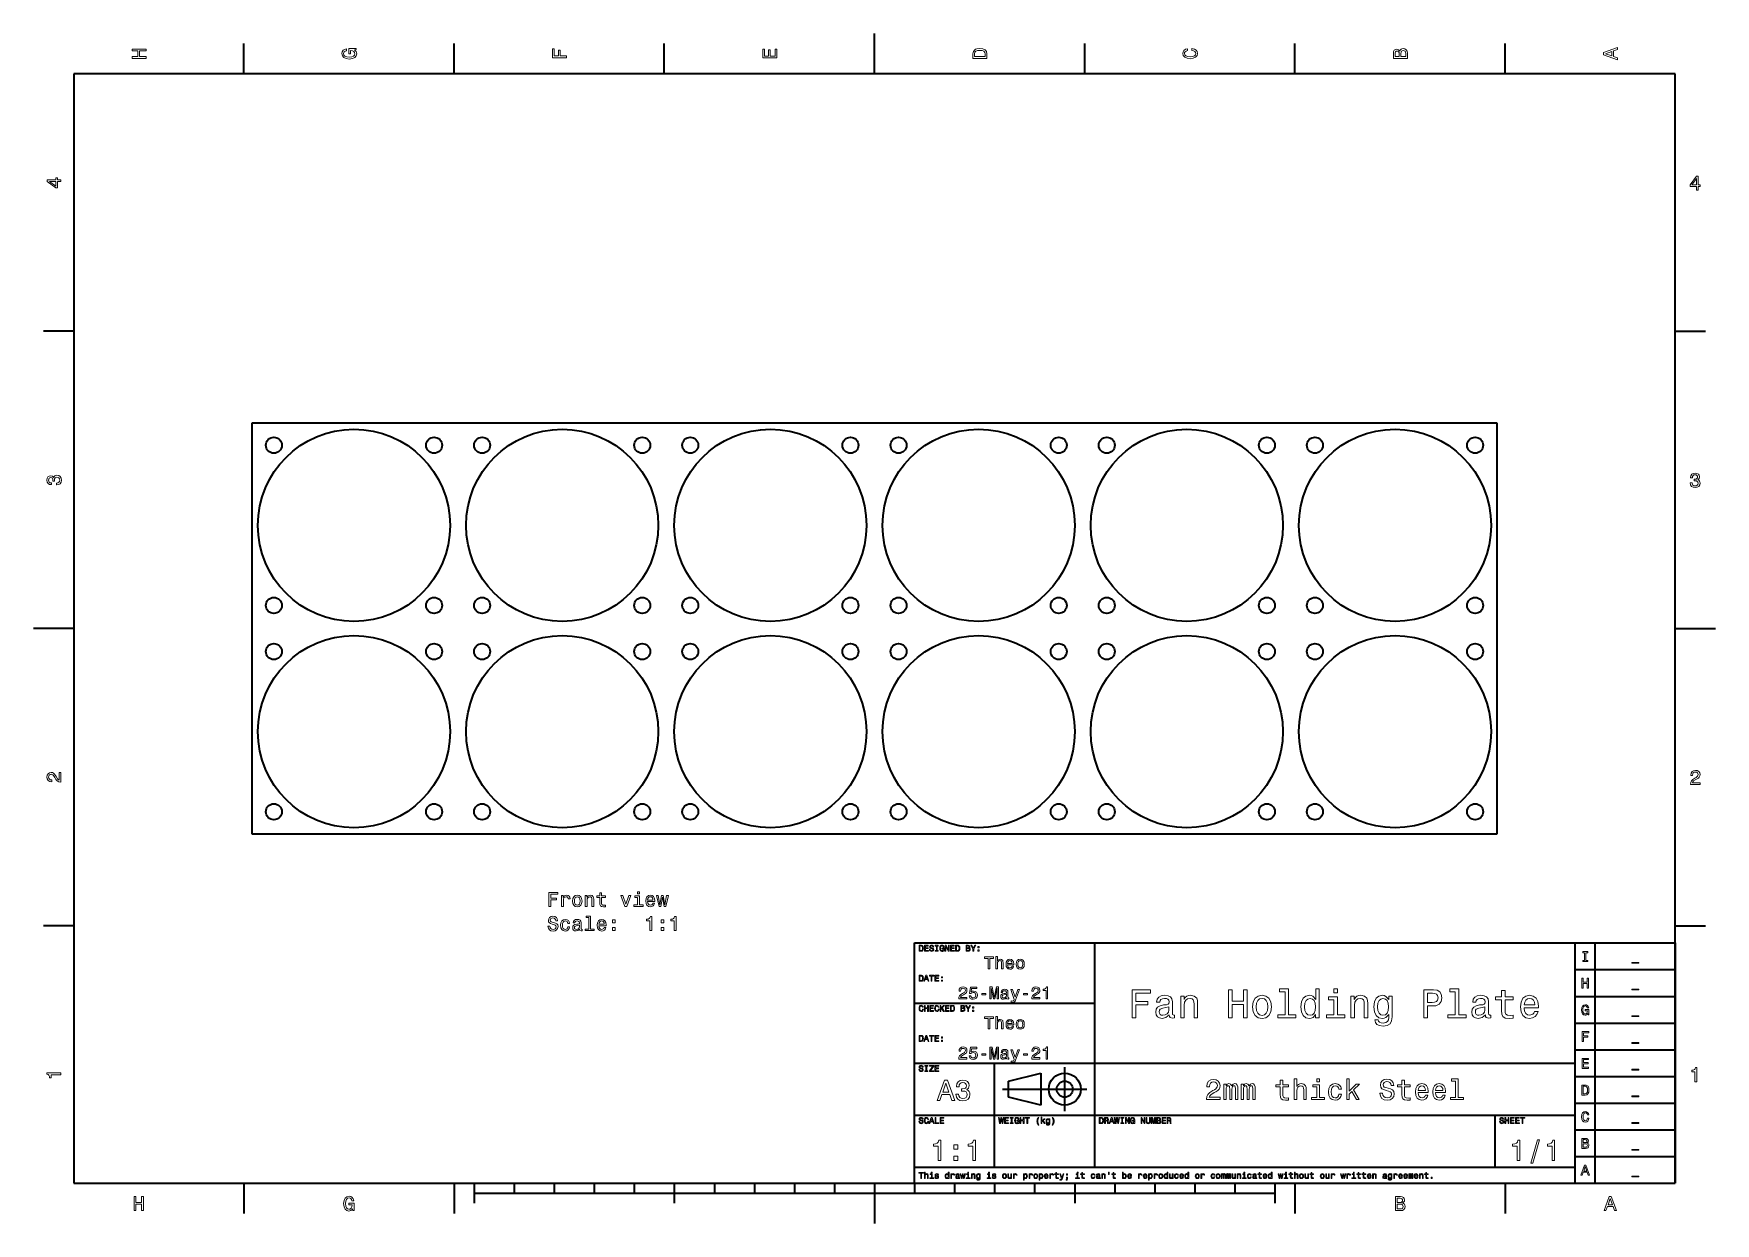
# Model space of a CAD drawing. Extents: x 0 to 420, y 0 to 297.
import ezdxf

# ---------------------------------------------------------------- set-up
doc = ezdxf.new("R2010")
doc.units = 0

msp = doc.modelspace()

# ---------------------------------------------------------------- linework, layer by layer
at = {"color": 7, "lineweight": 35}
for p, q in [((52.5, 287), (52.5, 294.5)), ((105, 287), (105, 294.5)), ((157.5, 287), (157.5, 294.5)), ((210, 287), (210, 297)), ((262.5, 287), (262.5, 294.5)), ((315, 287), (315, 294.5)), ((367.5, 287), (367.5, 294.5)), ((410, 287), (10, 287)), ((10, 287), (10, 10)), ((410, 10), (410, 287)), ((10, 222.699997), (2.5, 222.699997)), ((410, 222.699997), (417.5, 222.699997)), ((365.5, 199.749985), (54.500008, 199.749985)), ((54.500008, 199.749985), (54.500008, 97.249992)), ((365.5, 97.249992), (365.5, 199.749985)), ((10, 148.5), (0, 148.5)), ((410, 148.5), (420, 148.5)), ((54.500008, 97.249992), (365.5, 97.249992)), ((10, 74.300003), (2.5, 74.300003)), ((410, 74.300003), (417.5, 74.300003)), ((220, 10), (220, 70)), ((220, 70), (410, 70)), ((265, 14), (265, 70)), ((385, 10), (385, 70)), ((390, 10), (390, 70)), ((410, 70), (410, 10)), ((385, 63.333332), (410, 63.333332)), ((220, 55), (265, 55)), ((385, 56.666668), (410, 56.666668)), ((385, 50), (410, 50)), ((385, 43.333332), (410, 43.333332)), ((220, 40), (385, 40)), ((240, 14), (240, 40)), ((257.5, 28), (257.5, 39)), ((243.5, 35.5), (251.5, 37.5)), ((243.5, 31.5), (243.5, 35.5)), ((251.5, 37.5), (251.5, 29.5)), ((385, 36.666668), (410, 36.666668)), ((242, 33.5), (263, 33.5)), ((251.5, 29.5), (243.5, 31.5)), ((385, 30), (410, 30)), ((220, 27), (385, 27)), ((365, 14), (365, 27)), ((385, 23.333334), (410, 23.333334)), ((220, 14), (385, 14)), ((385, 16.666666), (410, 16.666666)), ((10, 10), (410, 10)), ((52.5, 10), (52.5, 2.5)), ((105, 10), (105, 2.5)), ((110, 10), (110, 5)), ((120, 10), (120, 7.5)), ((130, 10), (130, 7.5)), ((140, 10), (140, 7.5)), ((150, 10), (150, 7.5)), ((160, 10), (160, 5)), ((170, 10), (170, 7.5)), ((180, 10), (180, 7.5)), ((190, 10), (190, 7.5)), ((200, 10), (200, 7.5)), ((210, 10), (210, 0)), ((220, 10), (220, 7.5)), ((220, 10), (410, 10)), ((230, 10), (230, 7.5)), ((240, 10), (240, 7.5)), ((250, 10), (250, 7.5)), ((260, 10), (260, 5)), ((270, 10), (270, 7.5)), ((280, 10), (280, 7.5)), ((290, 10), (290, 7.5)), ((300, 10), (300, 7.5)), ((310, 10), (310, 5)), ((315, 10), (315, 2.5)), ((367.5, 10), (367.5, 2.5)), ((110, 7.5), (310, 7.5))]:
    msp.add_line(p, q, dxfattribs=at)
at = {"color": 7, "lineweight": 13}
for points in [[(28.083214, 290.829987), (28.083214, 291.299011), (26.439121, 291.299011), (26.439121, 292.701019), (28.083214, 292.701019), (28.083214, 293.164978), (24.583214, 293.164978), (24.583214, 292.701019), (26.010447, 292.701019), (26.010447, 291.299011), (24.583214, 291.299011), (24.583214, 290.829987)], [(80.114197, 292.922913), (80.583214, 293.008667), (80.583214, 293.260803), (78.692001, 293.260803), (78.692001, 291.984863), (79.120682, 291.984863), (79.120682, 292.771606), (79.15094, 292.771606), (79.614914, 292.71109), (79.957855, 292.549713), (80.174713, 292.302612), (80.245316, 291.994965), (80.154541, 291.652039), (79.882202, 291.384735), (79.433357, 291.213257), (78.818085, 291.15274), (78.207855, 291.208221), (77.759003, 291.3797), (77.486671, 291.652039), (77.390854, 292.020172), (77.441284, 292.272339), (77.582497, 292.479126), (77.819527, 292.630402), (78.137245, 292.716156), (78.137245, 293.215424), (77.653099, 293.08429), (77.289986, 292.837189), (77.068085, 292.489197), (76.987396, 292.050446), (77.113472, 291.475525), (77.481628, 291.041779), (78.0616, 290.764404), (78.833214, 290.668579), (79.609871, 290.764404), (80.189842, 291.041779), (80.557999, 291.450287), (80.679039, 291.964691), (80.638687, 292.252167), (80.537827, 292.509369), (80.361313, 292.731262)], [(133.083206, 290.966156), (133.083206, 291.43515), (131.474411, 291.43515), (131.474411, 292.907776), (131.055832, 292.907776), (131.055832, 291.43515), (130.006836, 291.43515), (130.006836, 293.245697), (129.583206, 293.245697), (129.583206, 290.966156)], [(185.583206, 290.940918), (185.583206, 293.159943), (185.159576, 293.159943), (185.159576, 291.404907), (183.974411, 291.404907), (183.974411, 292.968292), (183.555832, 292.968292), (183.555832, 291.404907), (182.506836, 291.404907), (182.506836, 293.119598), (182.083206, 293.119598), (182.083206, 290.940918)], [(234.583206, 291.994965), (234.583206, 290.829987), (238.083206, 290.829987), (238.083206, 291.994965), (237.97226, 292.544678), (237.634354, 292.953186), (237.084641, 293.205322), (236.333206, 293.296112), (235.566635, 293.215424), (235.264038, 293.114563), (235.021973, 292.973358), (234.694153, 292.56485), (234.613464, 292.297546)], [(235.001801, 291.959656), (235.077438, 292.342957), (235.309433, 292.605194), (235.722977, 292.761536), (236.333206, 292.811951), (236.923264, 292.7565), (237.336807, 292.600159), (237.583923, 292.332855), (237.664612, 291.959656), (237.664612, 291.299011), (235.001801, 291.299011)], [(289.282074, 292.817017), (289.705688, 292.716156), (290.008301, 292.549713), (290.194885, 292.317719), (290.255402, 292.04541), (290.164642, 291.71759), (289.892303, 291.460388), (289.448486, 291.28891), (288.833221, 291.233429), (288.222992, 291.28891), (287.774139, 291.455353), (287.501801, 291.712555), (287.405975, 292.04541), (287.456421, 292.287476), (287.597626, 292.494232), (287.824585, 292.65564), (288.137268, 292.766571), (288.137268, 293.245697), (287.658142, 293.094391), (287.295044, 292.832153), (287.068085, 292.47406), (286.987396, 292.04541), (287.113495, 291.510803), (287.466492, 291.102325), (288.046478, 290.840057), (288.833221, 290.749298), (289.619965, 290.840057), (290.199951, 291.102325), (290.558014, 291.510803), (290.679047, 292.04541), (290.583221, 292.514404), (290.315918, 292.89267), (289.877167, 293.159943), (289.282074, 293.301147)], [(341.192017, 292.630402), (340.899506, 292.983429), (340.70282, 293.074219), (340.460754, 293.104462), (340.082489, 293.03891), (339.810181, 292.842224), (339.643738, 292.524506), (339.583221, 292.080688), (339.583221, 290.835022), (343.083221, 290.835022), (343.083221, 292.151306), (343.012604, 292.620331), (342.805847, 292.968292), (342.478027, 293.18515), (342.034241, 293.260803), (341.736694, 293.215424), (341.489563, 293.094391), (341.308014, 292.897705)], [(341.035675, 291.984863), (341.035675, 291.299011), (340.001801, 291.299011), (340.001801, 292.025208), (340.032074, 292.297546), (340.122833, 292.489197), (340.279175, 292.605194), (340.511169, 292.645538), (340.743164, 292.600159), (340.904541, 292.479126), (341.005402, 292.272339)], [(342.664642, 292.095825), (342.664642, 291.299011), (341.45929, 291.299011), (341.45929, 292.050446), (341.494598, 292.368164), (341.600525, 292.595093), (341.782074, 292.731262), (342.044312, 292.776672), (342.321686, 292.731262), (342.513336, 292.605194), (342.629333, 292.393372)], [(395.583221, 290.466858), (395.583221, 290.930847), (394.554413, 291.299011), (394.554413, 292.695984), (395.583221, 293.064117), (395.583221, 293.538177), (392.078186, 292.257202), (392.078186, 291.742798)], [(394.125732, 291.460388), (392.582489, 292), (394.125732, 292.539642)], [(6.833213, 260.077362), (6.833213, 260.53125), (5.965778, 260.53125), (5.965778, 261.030548), (5.56232, 261.030548), (5.56232, 260.53125), (3.408862, 260.53125), (3.408862, 260.072327), (5.521974, 258.539185), (5.965778, 258.539185), (5.965778, 260.077362)], [(415.277374, 257.966766), (415.731262, 257.966766), (415.731262, 258.834198), (416.23056, 258.834198), (416.23056, 259.237671), (415.731262, 259.237671), (415.731262, 261.391113), (415.272339, 261.391113), (413.739197, 259.278015), (413.739197, 258.834198), (415.277374, 258.834198)], [(414.162842, 259.237671), (415.277374, 260.806091), (415.277374, 259.237671)], [(5.56232, 258.96283), (3.993876, 260.077362), (5.56232, 260.077362)], [(5.733789, 184.329117), (5.769093, 184.329117), (6.253242, 184.409805), (6.616354, 184.646835), (6.848343, 185.020035), (6.934078, 185.514282), (6.848343, 186.038773), (6.626441, 186.432144), (6.273415, 186.684311), (5.819525, 186.775085), (5.521974, 186.734741), (5.2799, 186.623795), (5.0933, 186.44223), (4.957133, 186.20015), (4.684798, 186.527969), (4.251081, 186.643967), (3.857709, 186.568314), (3.560158, 186.351456), (3.373559, 185.998428), (3.307997, 185.514282), (3.388689, 185.060394), (3.610591, 184.712402), (3.963617, 184.485458), (4.432637, 184.409805), (4.467939, 184.409805), (4.467939, 184.858658), (4.145173, 184.899002), (3.913184, 185.030121), (3.771974, 185.241943), (3.721542, 185.53949), (3.761888, 185.801743), (3.867795, 185.993378), (4.039265, 186.109375), (4.271254, 186.15477), (4.518372, 186.109375), (4.684798, 185.988342), (4.785663, 185.77652), (4.815922, 185.489059), (4.810879, 185.292374), (5.209294, 185.292374), (5.199208, 185.53949), (5.244596, 185.857224), (5.365634, 186.094254), (5.56232, 186.235458), (5.819525, 186.285889), (6.112032, 186.230423), (6.328891, 186.084167), (6.465058, 185.852173), (6.510447, 185.54454), (6.460014, 185.226807), (6.308718, 184.994827), (6.066643, 184.848572), (5.733789, 184.793091)], [(413.729126, 184.866226), (413.729126, 184.830917), (413.809814, 184.346771), (414.046844, 183.983658), (414.420044, 183.751663), (414.914276, 183.665939), (415.438782, 183.751663), (415.832153, 183.973572), (416.08429, 184.326599), (416.175079, 184.780487), (416.134735, 185.078033), (416.023773, 185.320114), (415.842224, 185.506714), (415.600159, 185.642883), (415.927948, 185.915222), (416.043945, 186.348938), (415.968292, 186.74231), (415.751434, 187.039856), (415.398407, 187.226456), (414.914276, 187.292023), (414.460388, 187.211319), (414.112396, 186.989426), (413.885468, 186.636398), (413.809814, 186.167374), (413.809814, 186.13208), (414.258636, 186.13208), (414.299011, 186.454834), (414.430115, 186.686829), (414.641937, 186.828033), (414.939484, 186.878479), (415.201721, 186.83812), (415.393372, 186.732224), (415.509369, 186.560745), (415.554749, 186.328766), (415.509369, 186.081635), (415.388336, 185.915222), (415.176514, 185.814346), (414.889069, 185.784088), (414.692383, 185.789139), (414.692383, 185.390717), (414.939484, 185.400803), (415.257202, 185.355423), (415.494232, 185.234375), (415.635468, 185.037689), (415.685883, 184.780487), (415.630402, 184.487976), (415.484161, 184.271118), (415.252167, 184.134949), (414.944519, 184.089569), (414.626801, 184.139999), (414.394806, 184.29129), (414.248566, 184.533371), (414.193085, 184.866226)], [(6.833213, 110.169449), (6.833213, 112.575073), (6.399496, 112.575073), (6.399496, 110.673775), (6.162464, 110.779686), (5.965778, 110.961243), (5.607709, 111.521034), (5.456412, 111.818588), (5.239553, 112.151443), (4.987392, 112.388474), (4.689841, 112.524643), (4.351945, 112.575073), (3.928314, 112.489334), (3.595461, 112.252304), (3.383646, 111.889191), (3.307997, 111.420174), (3.393732, 110.93602), (3.630764, 110.567871), (4.009006, 110.330833), (4.508286, 110.250145), (4.578891, 110.250145), (4.578891, 110.709076), (4.538545, 110.709076), (4.195605, 110.754471), (3.943444, 110.890633), (3.782061, 111.107491), (3.726585, 111.394958), (3.777017, 111.687462), (3.903098, 111.90432), (4.099784, 112.045532), (4.346902, 112.095963), (4.578891, 112.060661), (4.775577, 111.964844), (4.947046, 111.803459), (5.098343, 111.581558), (5.259727, 111.284004), (5.572406, 110.789772), (5.90526, 110.441788), (6.308718, 110.235016), (6.818084, 110.169449)], [(413.76947, 109.566788), (416.175079, 109.566788), (416.175079, 110.000504), (414.273773, 110.000504), (414.3797, 110.237534), (414.561249, 110.434219), (415.121033, 110.79229), (415.418579, 110.943588), (415.751434, 111.160446), (415.988464, 111.412613), (416.124634, 111.710159), (416.175079, 112.048058), (416.089355, 112.471687), (415.852325, 112.804543), (415.489197, 113.016357), (415.020172, 113.092003), (414.536041, 113.006271), (414.167877, 112.769234), (413.930847, 112.390999), (413.850159, 111.891716), (413.850159, 111.821114), (414.309082, 111.821114), (414.309082, 111.861458), (414.354462, 112.204399), (414.490631, 112.456558), (414.707489, 112.617943), (414.994965, 112.673416), (415.287476, 112.622986), (415.504333, 112.496902), (415.645538, 112.300217), (415.695984, 112.053101), (415.660675, 111.821114), (415.56485, 111.624428), (415.403473, 111.452957), (415.181549, 111.301659), (414.884003, 111.140274), (414.389771, 110.827591), (414.041779, 110.494743), (413.835022, 110.091286), (413.76947, 109.581917)], [(128.670273, 79.116241), (129.139297, 79.116241), (129.139297, 80.725029), (130.611923, 80.725029), (130.611923, 81.143616), (129.139297, 81.143616), (129.139297, 82.192612), (130.949814, 82.192612), (130.949814, 82.616241), (128.670273, 82.616241)], [(131.86264, 79.116241), (132.306442, 79.116241), (132.306442, 80.664513), (132.351837, 81.037712), (132.488007, 81.305), (132.7099, 81.466385), (133.007446, 81.521858), (133.229355, 81.486557), (133.395782, 81.385696), (133.496643, 81.214226), (133.531952, 80.982239), (133.980789, 80.982239), (133.920273, 81.390739), (133.753845, 81.683243), (133.476471, 81.859756), (133.098236, 81.920273), (132.841019, 81.879929), (132.619125, 81.779068), (132.42244, 81.607597), (132.266098, 81.37561), (132.266098, 81.824455), (131.86264, 81.824455)], [(134.601105, 80.467827), (134.681808, 79.852554), (134.913788, 79.398659), (135.281952, 79.116241), (135.776184, 79.020424), (136.265381, 79.116241), (136.63353, 79.393616), (136.865524, 79.847511), (136.951263, 80.467827), (136.865524, 81.083099), (136.63353, 81.54203), (136.265381, 81.819412), (135.776184, 81.920273), (135.281952, 81.819412), (134.913788, 81.536987), (134.681808, 81.083099)], [(135.055008, 80.47287), (135.100388, 80.926758), (135.241608, 81.25457), (135.468552, 81.456299), (135.776184, 81.526901), (136.078781, 81.456299), (136.305725, 81.259613), (136.44693, 80.926758), (136.49736, 80.47287), (136.44693, 80.013939), (136.305725, 79.681084), (136.078781, 79.479355), (135.776184, 79.413795), (135.468552, 79.479355), (135.241608, 79.681084), (135.100388, 80.013939)], [(137.768265, 79.116241), (138.212067, 79.116241), (138.212067, 80.679642), (138.257446, 81.037712), (138.403702, 81.299957), (138.630646, 81.461342), (138.933243, 81.521858), (139.175323, 81.471428), (139.326614, 81.335258), (139.402267, 81.108315), (139.427475, 80.805725), (139.427475, 79.116241), (139.871292, 79.116241), (139.871292, 80.8965), (139.851105, 81.25457), (139.76033, 81.552124), (139.462784, 81.824455), (138.99881, 81.920273), (138.741608, 81.884972), (138.52475, 81.789154), (138.33815, 81.627769), (138.191895, 81.410912), (138.191895, 81.824455), (137.768265, 81.824455)], [(141.399384, 81.355438), (141.399384, 79.99881), (141.429642, 79.560043), (141.570847, 79.257454), (141.853271, 79.08094), (142.332382, 79.020424), (142.856873, 79.045639), (142.856873, 79.428925), (142.473587, 79.398659), (142.12561, 79.439011), (141.939011, 79.565086), (141.858322, 79.776901), (141.843185, 80.074455), (141.843185, 81.355438), (142.856873, 81.355438), (142.856873, 81.733673), (141.843185, 81.733673), (141.843185, 82.525467), (141.399384, 82.525467), (141.399384, 81.733673), (140.632812, 81.733673), (140.632812, 81.355438)], [(147.688293, 79.116241), (148.157303, 79.116241), (149.145782, 81.824455), (148.686844, 81.824455), (147.925323, 79.640739), (147.148666, 81.824455), (146.684692, 81.824455)], [(151.268982, 79.489441), (151.268982, 81.733673), (150.129211, 81.733673), (150.129211, 81.355438), (150.82518, 81.355438), (150.82518, 79.489441), (149.917389, 79.489441), (149.917389, 79.116241), (152.186844, 79.116241), (152.186844, 79.489441)], [(151.284119, 82.737282), (150.815094, 82.737282), (150.815094, 82.232956), (151.284119, 82.232956)], [(153.3367, 80.341743), (155.111923, 80.341743), (155.116959, 80.548515), (155.03627, 81.128487), (154.814362, 81.56221), (154.461349, 81.824455), (153.992325, 81.920273), (153.533386, 81.819412), (153.180359, 81.536987), (152.953415, 81.078056), (152.872726, 80.47287), (152.94838, 79.852554), (153.175323, 79.398659), (153.5233, 79.116241), (153.977188, 79.020424), (154.37056, 79.085983), (154.693329, 79.257454), (154.930359, 79.529785), (155.066528, 79.892899), (154.627777, 79.892899), (154.536987, 79.69117), (154.405869, 79.539871), (154.032669, 79.418839), (153.745209, 79.474312), (153.528351, 79.650826), (153.387131, 79.938286), (153.3367, 80.326614)], [(153.3367, 80.714943), (153.392181, 81.062927), (153.528351, 81.320129), (153.735123, 81.476471), (154.007446, 81.531944), (154.27475, 81.476471), (154.481522, 81.320129), (154.607605, 81.062927), (154.652985, 80.714943)], [(156.624893, 79.116241), (157.028351, 81.415955), (157.431808, 79.116241), (157.855438, 79.116241), (158.521149, 81.824455), (158.092468, 81.824455), (157.643616, 79.524742), (157.245209, 81.824455), (156.806442, 81.824455), (156.40802, 79.524742), (155.959183, 81.824455), (155.535553, 81.824455), (156.201263, 79.116241)], [(128.907303, 74.224312), (128.44838, 74.224312), (128.54924, 73.689728), (128.801407, 73.296356), (129.189728, 73.059326), (129.714218, 72.973595), (130.233673, 73.054283), (130.622009, 73.276184), (130.869125, 73.624168), (130.9599, 74.083099), (130.884247, 74.496643), (130.67244, 74.763939), (130.329498, 74.940453), (129.87056, 75.071571), (129.477188, 75.167397), (129.219986, 75.278343), (129.07373, 75.439728), (129.028351, 75.691895), (129.07373, 75.918839), (129.204865, 76.090309), (129.406586, 76.206299), (129.68396, 76.246643), (129.966385, 76.196213), (130.188293, 76.060043), (130.334549, 75.833099), (130.405151, 75.525467), (130.864075, 75.525467), (130.864075, 75.535553), (130.783386, 76.009613), (130.546356, 76.36264), (130.173157, 76.584541), (129.668839, 76.660187), (129.214951, 76.584541), (128.861923, 76.372726), (128.634979, 76.044914), (128.554276, 75.621284), (128.619843, 75.243042), (128.811493, 74.98584), (129.114075, 74.814369), (129.527618, 74.683243), (129.936127, 74.567253), (130.243759, 74.456299), (130.430359, 74.294914), (130.495926, 74.032669), (130.43541, 73.765381), (130.279068, 73.563652), (130.042038, 73.437569), (129.73439, 73.397224), (129.391464, 73.452698), (129.129211, 73.614082), (128.962784, 73.876328)], [(133.42099, 74.879929), (133.859756, 74.879929), (133.768982, 75.283386), (133.552124, 75.601112), (133.214218, 75.797798), (132.775467, 75.873444), (132.291321, 75.772583), (131.923157, 75.490158), (131.691177, 75.031227), (131.610474, 74.415955), (131.686127, 73.805725), (131.913071, 73.35183), (132.271149, 73.069412), (132.76033, 72.973595), (133.194046, 73.04924), (133.531952, 73.261055), (133.763931, 73.59391), (133.864807, 74.037712), (133.441162, 74.037712), (133.365524, 73.755295), (133.224304, 73.543472), (133.022583, 73.412354), (132.775467, 73.372009), (132.467834, 73.437569), (132.245926, 73.639297), (132.109756, 73.96711), (132.064362, 74.431084), (132.109756, 74.884972), (132.250961, 75.212784), (132.477921, 75.414513), (132.775467, 75.485115), (133.03772, 75.439728), (133.234406, 75.323738), (133.365524, 75.132095)], [(136.341034, 73.42244), (136.341034, 73.40731), (136.366241, 73.23584), (136.441895, 73.114799), (136.759613, 73.018982), (137.006729, 73.059326), (137.006729, 73.402267), (136.900818, 73.387138), (136.759613, 73.452698), (136.734406, 73.654427), (136.734406, 75.056442), (136.673874, 75.414513), (136.49736, 75.666672), (136.189728, 75.81797), (135.756012, 75.873444), (135.332382, 75.812927), (135.019699, 75.641457), (134.823013, 75.374168), (134.757446, 75.021141), (134.757446, 74.990883), (135.155869, 74.990883), (135.191177, 75.202698), (135.302124, 75.353996), (135.483673, 75.444771), (135.740875, 75.480072), (135.988007, 75.454857), (136.16452, 75.379211), (136.270416, 75.248085), (136.305725, 75.066528), (136.285553, 74.854713), (136.204865, 74.74881), (136.003128, 74.698372), (135.624893, 74.658028), (135.191177, 74.567253), (134.88353, 74.405869), (134.701981, 74.153709), (134.6465, 73.78051), (134.69693, 73.447655), (134.853271, 73.200539), (135.105438, 73.044197), (135.453415, 72.988724), (135.92244, 73.094627)], [(138.650818, 76.317253), (138.650818, 73.442612), (137.738007, 73.442612), (137.738007, 73.069412), (140.002411, 73.069412), (140.002411, 73.442612), (139.094635, 73.442612), (139.094635, 76.690453), (137.954865, 76.690453), (137.954865, 76.317253)], [(141.192612, 74.294914), (142.967834, 74.294914), (142.97287, 74.501686), (142.892181, 75.081657), (142.670273, 75.515381), (142.317245, 75.777626), (141.848236, 75.873444), (141.389297, 75.772583), (141.03627, 75.490158), (140.809326, 75.031227), (140.728638, 74.426041), (140.804291, 73.805725), (141.031235, 73.35183), (141.379211, 73.069412), (141.833099, 72.973595), (142.226471, 73.039154), (142.54924, 73.210625), (142.78627, 73.482956), (142.92244, 73.846069), (142.483673, 73.846069), (142.392899, 73.644341), (142.26178, 73.493042), (141.88858, 73.372009), (141.601105, 73.427483), (141.384247, 73.603996), (141.243042, 73.891457), (141.192612, 74.279785)], [(144.53627, 75.026184), (145.232239, 75.026184), (145.232239, 75.777626), (144.53627, 75.777626)], [(153.90155, 73.069412), (154.360474, 73.069412), (154.360474, 76.594627), (154.017548, 76.594627), (153.926758, 76.286995), (153.745209, 76.080215), (153.467834, 75.959183), (153.084549, 75.918839), (153.084549, 75.560768), (153.90155, 75.560768)], [(156.680359, 75.026184), (157.376328, 75.026184), (157.376328, 75.777626), (156.680359, 75.777626)], [(159.973587, 73.069412), (160.432526, 73.069412), (160.432526, 76.594627), (160.089584, 76.594627), (159.99881, 76.286995), (159.817245, 76.080215), (159.539871, 75.959183), (159.156586, 75.918839), (159.156586, 75.560768), (159.973587, 75.560768)], [(136.290588, 74.01754), (136.230072, 73.755295), (136.068695, 73.553558), (135.826614, 73.42244), (135.529068, 73.377052), (135.337418, 73.402267), (135.201263, 73.482956), (135.115524, 73.624168), (135.090302, 73.820854), (135.110474, 73.997368), (135.191177, 74.123444), (135.513931, 74.264656), (135.92244, 74.325172), (136.290588, 74.446213)], [(141.192612, 74.668114), (141.248093, 75.016098), (141.384247, 75.2733), (141.591034, 75.429642), (141.863358, 75.485115), (142.130646, 75.429642), (142.337418, 75.2733), (142.463501, 75.016098), (142.508896, 74.668114)], [(144.53627, 73.069412), (145.232239, 73.069412), (145.232239, 73.820854), (144.53627, 73.820854)], [(156.680359, 73.069412), (157.376328, 73.069412), (157.376328, 73.820854), (156.680359, 73.820854)], [(221.648422, 69.418587), (221.149139, 69.418587), (221.149139, 67.918587), (221.648422, 67.918587), (221.884003, 67.966141), (222.059082, 68.110947), (222.167145, 68.346542), (222.206055, 68.668587), (222.171463, 68.997116), (222.128235, 69.126801), (222.067719, 69.230545), (221.892654, 69.371033), (221.778091, 69.405617)], [(221.633286, 69.239189), (221.797546, 69.206772), (221.909943, 69.107346), (221.976944, 68.930115), (221.998566, 68.668587), (221.974777, 68.415703), (221.907776, 68.238472), (221.793228, 68.132561), (221.633286, 68.097984), (221.350143, 68.097984), (221.350143, 69.239189)], [(222.497833, 67.918587), (223.448853, 67.918587), (223.448853, 68.100143), (222.696686, 68.100143), (222.696686, 68.60807), (223.366714, 68.60807), (223.366714, 68.78746), (222.696686, 68.78746), (222.696686, 69.23703), (223.431549, 69.23703), (223.431549, 69.418587), (222.497833, 69.418587)], [(223.911377, 68.413544), (223.714691, 68.413544), (223.757919, 68.184441), (223.865997, 68.015846), (224.032425, 67.914261), (224.257202, 67.877518), (224.479828, 67.912102), (224.646255, 68.007202), (224.752167, 68.156342), (224.791061, 68.353027), (224.758652, 68.530258), (224.667862, 68.644814), (224.520889, 68.720459), (224.324203, 68.776657), (224.155624, 68.817719), (224.045395, 68.865273), (223.982712, 68.934441), (223.963257, 69.042503), (223.982712, 69.139771), (224.03891, 69.213257), (224.125366, 69.26297), (224.244232, 69.280258), (224.36528, 69.258644), (224.460373, 69.200287), (224.523056, 69.103027), (224.553314, 68.971184), (224.75, 68.971184), (224.75, 68.975502), (224.715424, 69.178673), (224.613831, 69.329971), (224.453888, 69.425072), (224.237747, 69.457489), (224.043228, 69.425072), (223.891937, 69.33429), (223.794662, 69.193802), (223.760086, 69.012245), (223.788177, 68.850143), (223.870316, 68.739914), (224, 68.666428), (224.177231, 68.610229), (224.35231, 68.560516), (224.484146, 68.51297), (224.564117, 68.443802), (224.592224, 68.331413), (224.566284, 68.216858), (224.499283, 68.130402), (224.39769, 68.07637), (224.265854, 68.059074), (224.118881, 68.082855), (224.006485, 68.152016), (223.935165, 68.264404)], [(225.454605, 68.100143), (225.177948, 68.100143), (225.177948, 67.918587), (225.930115, 67.918587), (225.930115, 68.100143), (225.653458, 68.100143), (225.653458, 69.23703), (225.930115, 69.23703), (225.930115, 69.418587), (225.177948, 69.418587), (225.177948, 69.23703), (225.454605, 69.23703)], [(227.250717, 68.119598), (227.28746, 67.918587), (227.395538, 67.918587), (227.395538, 68.729103), (226.848709, 68.729103), (226.848709, 68.545387), (227.185883, 68.545387), (227.185883, 68.532417), (227.159943, 68.333572), (227.090775, 68.1866), (226.984863, 68.093658), (226.853027, 68.0634), (226.706055, 68.102303), (226.591492, 68.219017), (226.518005, 68.411385), (226.492081, 68.675072), (226.515854, 68.9366), (226.58934, 69.12896), (226.706055, 69.245674), (226.863831, 69.286743), (226.971909, 69.265129), (227.060516, 69.204613), (227.125366, 69.103027), (227.162109, 68.966858), (227.376083, 68.966858), (227.319885, 69.174347), (227.213974, 69.329971), (227.064835, 69.425072), (226.876801, 69.459656), (226.630402, 69.405617), (226.444519, 69.247841), (226.325653, 68.999275), (226.284576, 68.668587), (226.325653, 68.335732), (226.444519, 68.087173), (226.619598, 67.92939), (226.840057, 67.877518), (226.963257, 67.894814), (227.073486, 67.938042), (227.168594, 68.013687)], [(227.663544, 67.918587), (227.842941, 67.918587), (227.842941, 69.148415), (228.417862, 67.918587), (228.649139, 67.918587), (228.649139, 69.418587), (228.467575, 69.418587), (228.467575, 68.188759), (227.899139, 69.418587), (227.663544, 69.418587)], [(229.003601, 67.918587), (229.954605, 67.918587), (229.954605, 68.100143), (229.202454, 68.100143), (229.202454, 68.60807), (229.872482, 68.60807), (229.872482, 68.78746), (229.202454, 68.78746), (229.202454, 69.23703), (229.937317, 69.23703), (229.937317, 69.418587), (229.003601, 69.418587)], [(230.756485, 69.418587), (230.257202, 69.418587), (230.257202, 67.918587), (230.756485, 67.918587), (230.992081, 67.966141), (231.167145, 68.110947), (231.275223, 68.346542), (231.314117, 68.668587), (231.279541, 68.997116), (231.236313, 69.126801), (231.175797, 69.230545), (231.000717, 69.371033), (230.886169, 69.405617)], [(230.741348, 69.239189), (230.905624, 69.206772), (231.018005, 69.107346), (231.085022, 68.930115), (231.106628, 68.668587), (231.082855, 68.415703), (231.015854, 68.238472), (230.901291, 68.132561), (230.741348, 68.097984), (230.458221, 68.097984), (230.458221, 69.239189)], [(233.631119, 68.729103), (233.782425, 68.854469), (233.82132, 68.938759), (233.83429, 69.042503), (233.806198, 69.204613), (233.721909, 69.321327), (233.585739, 69.392647), (233.395538, 69.418587), (232.861679, 69.418587), (232.861679, 67.918587), (233.425797, 67.918587), (233.626801, 67.948845), (233.77594, 68.03746), (233.868881, 68.177956), (233.901306, 68.368156), (233.881851, 68.495674), (233.829971, 68.601585), (233.745682, 68.67939)], [(233.354462, 68.796112), (233.060516, 68.796112), (233.060516, 69.239189), (233.371765, 69.239189), (233.48848, 69.226227), (233.570602, 69.187317), (233.620316, 69.120316), (233.637604, 69.020889), (233.618164, 68.921471), (233.566284, 68.852303), (233.477661, 68.809074)], [(233.402023, 68.097984), (233.060516, 68.097984), (233.060516, 68.614555), (233.382568, 68.614555), (233.518738, 68.599426), (233.615997, 68.554031), (233.674347, 68.476227), (233.693802, 68.363831), (233.674347, 68.244957), (233.620316, 68.162827), (233.529541, 68.113113)], [(234.77449, 67.918587), (234.77449, 68.525932), (235.267288, 69.420746), (235.042511, 69.420746), (234.672913, 68.709656), (234.298996, 69.420746), (234.059082, 69.420746), (234.573486, 68.51297), (234.573486, 67.918587)], [(235.814117, 68.757202), (236.112396, 68.757202), (236.112396, 69.079247), (235.814117, 69.079247)], [(235.814117, 67.918587), (236.112396, 67.918587), (236.112396, 68.240631), (235.814117, 68.240631)], [(387.33429, 65.659821), (386.873199, 65.659821), (386.873199, 65.357224), (388.126801, 65.357224), (388.126801, 65.659821), (387.66571, 65.659821), (387.66571, 67.554626), (388.126801, 67.554626), (388.126801, 67.857224), (386.873199, 67.857224), (386.873199, 67.554626), (387.33429, 67.554626)], [(238.397705, 63.520172), (238.795395, 63.520172), (238.795395, 66.157059), (239.703171, 66.157059), (239.703171, 66.520172), (237.485596, 66.520172), (237.485596, 66.157059), (238.397705, 66.157059)], [(240.304047, 63.520172), (240.684448, 63.520172), (240.684448, 64.860229), (240.723343, 65.167145), (240.848709, 65.39193), (241.043228, 65.530258), (241.302597, 65.58213), (241.510086, 65.538902), (241.639771, 65.422188), (241.70462, 65.227661), (241.726227, 64.9683), (241.726227, 63.520172), (242.106628, 63.520172), (242.106628, 65.046112), (242.08934, 65.353027), (242.011536, 65.60807), (241.756485, 65.841499), (241.358795, 65.92363), (241.142654, 65.893372), (240.956772, 65.811241), (240.801163, 65.681557), (240.684448, 65.504318), (240.684448, 66.623917), (240.304047, 66.623917)], [(243.239197, 64.570602), (244.760818, 64.570602), (244.765137, 64.747841), (244.695969, 65.244957), (244.505768, 65.616714), (244.203171, 65.841499), (243.801163, 65.92363), (243.407791, 65.837173), (243.105194, 65.5951), (242.910675, 65.201729), (242.841507, 64.682999), (242.906342, 64.151299), (243.100876, 63.762245), (243.399139, 63.520172), (243.788193, 63.438038), (244.125366, 63.494236), (244.402023, 63.641209), (244.605194, 63.874638), (244.721909, 64.185875), (244.345825, 64.185875), (244.268021, 64.01297), (244.155624, 63.883286), (243.835739, 63.779537), (243.58934, 63.827087), (243.403458, 63.978386), (243.282425, 64.224785), (243.239197, 64.557632)], [(243.239197, 64.890488), (243.286743, 65.188759), (243.403458, 65.409218), (243.580704, 65.543228), (243.814133, 65.590775), (244.043228, 65.543228), (244.220474, 65.409218), (244.328537, 65.188759), (244.367447, 64.890488)], [(245.396255, 64.678673), (245.465424, 64.151299), (245.664276, 63.762245), (245.979828, 63.520172), (246.403473, 63.438038), (246.822769, 63.520172), (247.138336, 63.757923), (247.337189, 64.146973), (247.410675, 64.678673), (247.337189, 65.206055), (247.138336, 65.599426), (246.822769, 65.837173), (246.403473, 65.92363), (245.979828, 65.837173), (245.664276, 65.5951), (245.465424, 65.206055)], [(245.785309, 64.682999), (245.824219, 65.072044), (245.945251, 65.353027), (246.139771, 65.525932), (246.403473, 65.586456), (246.662827, 65.525932), (246.857361, 65.357346), (246.978394, 65.072044), (247.021622, 64.682999), (246.978394, 64.289627), (246.857361, 64.004318), (246.662827, 63.831409), (246.403473, 63.775215), (246.139771, 63.831409), (245.945251, 64.004318), (245.824219, 64.289627)], [(399.132568, 65.140724), (399.132568, 64.938995), (400.867432, 64.938995), (400.867432, 65.140724)], [(221.648422, 61.918587), (221.149139, 61.918587), (221.149139, 60.418587), (221.648422, 60.418587), (221.884003, 60.466137), (222.059082, 60.61095), (222.167145, 60.846542), (222.206055, 61.168587), (222.171463, 61.497116), (222.128235, 61.626801), (222.067719, 61.730545), (221.892654, 61.871037), (221.778091, 61.905617)], [(221.633286, 61.739193), (221.797546, 61.706772), (221.909943, 61.607349), (221.976944, 61.430115), (221.998566, 61.168587), (221.974777, 60.915707), (221.907776, 60.738472), (221.793228, 60.632565), (221.633286, 60.59798), (221.350143, 60.59798), (221.350143, 61.739193)], [(222.294662, 60.418587), (222.493515, 60.418587), (222.651291, 60.859509), (223.25, 60.859509), (223.407776, 60.418587), (223.610947, 60.418587), (223.061966, 61.92075), (222.841492, 61.92075)], [(222.720459, 61.043228), (222.951736, 61.704609), (223.182999, 61.043228)], [(224.153458, 60.418587), (224.35231, 60.418587), (224.35231, 61.73703), (224.806198, 61.73703), (224.806198, 61.918587), (223.697403, 61.918587), (223.697403, 61.73703), (224.153458, 61.73703)], [(225.100143, 60.418587), (226.051147, 60.418587), (226.051147, 60.600143), (225.298996, 60.600143), (225.298996, 61.108067), (225.969025, 61.108067), (225.969025, 61.287464), (225.298996, 61.287464), (225.298996, 61.73703), (226.033859, 61.73703), (226.033859, 61.918587), (225.100143, 61.918587)], [(226.706055, 61.257202), (227.004318, 61.257202), (227.004318, 61.57925), (226.706055, 61.57925)], [(226.706055, 60.418587), (227.004318, 60.418587), (227.004318, 60.740631), (226.706055, 60.740631)], [(231.036026, 56.020172), (233.097992, 56.020172), (233.097992, 56.39193), (231.468307, 56.39193), (231.559082, 56.5951), (231.714706, 56.763687), (232.194519, 57.070606), (232.44957, 57.200287), (232.734879, 57.386166), (232.938049, 57.602306), (233.054764, 57.857349), (233.097992, 58.146973), (233.02449, 58.510086), (232.821335, 58.795387), (232.510086, 58.976944), (232.108078, 59.041786), (231.693085, 58.9683), (231.377518, 58.765129), (231.174347, 58.440922), (231.105194, 58.012966), (231.105194, 57.95245), (231.498566, 57.95245), (231.498566, 57.98703), (231.53746, 58.280979), (231.654175, 58.497116), (231.840057, 58.635445), (232.086456, 58.682995), (232.337173, 58.639771), (232.523056, 58.5317), (232.644089, 58.363113), (232.687317, 58.151295), (232.657059, 57.95245), (232.574936, 57.783859), (232.4366, 57.636887), (232.246399, 57.507202), (231.991364, 57.368874), (231.567719, 57.100864), (231.269455, 56.815559), (231.092224, 56.469738), (231.036026, 56.033142)], [(233.621033, 56.802593), (233.716141, 56.448128), (233.927963, 56.171471), (234.239197, 55.998558), (234.636887, 55.933716), (235.073486, 56.011528), (235.414993, 56.223343), (235.631119, 56.560516), (235.713257, 56.992794), (235.639771, 57.394814), (235.432281, 57.710373), (235.108078, 57.913544), (234.688766, 57.98703), (234.364563, 57.935158), (234.113831, 57.792507), (234.234879, 58.600864), (235.548996, 58.600864), (235.548996, 58.95533), (233.945251, 58.95533), (233.707489, 57.364552), (234.053314, 57.364552), (234.304031, 57.567722), (234.623917, 57.641209), (234.900574, 57.593658), (235.112396, 57.45533), (235.246399, 57.243515), (235.293945, 56.97118), (235.246399, 56.698845), (235.108078, 56.48703), (234.896255, 56.353024), (234.623917, 56.305473), (234.394821, 56.335735), (234.217575, 56.435158), (234.087891, 56.590778), (234.023056, 56.802593)], [(238.817001, 56.020172), (239.149857, 56.020172), (239.149857, 58.743515), (239.711823, 56.020172), (240.083572, 56.020172), (240.641205, 58.743515), (240.641205, 56.020172), (240.978394, 56.020172), (240.978394, 59.020172), (240.451019, 59.020172), (239.897705, 56.374638), (239.348709, 59.020172), (238.817001, 59.020172)], [(249.252167, 56.020172), (251.314117, 56.020172), (251.314117, 56.39193), (249.684448, 56.39193), (249.775223, 56.5951), (249.930832, 56.763687), (250.41066, 57.070606), (250.66571, 57.200287), (250.951019, 57.386166), (251.154175, 57.602306), (251.270889, 57.857349), (251.314117, 58.146973), (251.240631, 58.510086), (251.03746, 58.795387), (250.726227, 58.976944), (250.324203, 59.041786), (249.909225, 58.9683), (249.593658, 58.765129), (249.390488, 58.440922), (249.32132, 58.012966), (249.32132, 57.95245), (249.714691, 57.95245), (249.714691, 57.98703), (249.753601, 58.280979), (249.870316, 58.497116), (250.056198, 58.635445), (250.302597, 58.682995), (250.553314, 58.639771), (250.739197, 58.5317), (250.860229, 58.363113), (250.903458, 58.151295), (250.873199, 57.95245), (250.791077, 57.783859), (250.65274, 57.636887), (250.46254, 57.507202), (250.207489, 57.368874), (249.783859, 57.100864), (249.485596, 56.815559), (249.308365, 56.469738), (249.252167, 56.033142)], [(252.831421, 56.020172), (253.224792, 56.020172), (253.224792, 59.041786), (252.930847, 59.041786), (252.853027, 58.778099), (252.697403, 58.600864), (252.459656, 58.497116), (252.131134, 58.462536), (252.131134, 58.155621), (252.831421, 58.155621)], [(386.664276, 58.690563), (386.999298, 58.690563), (386.999298, 59.864914), (388.000732, 59.864914), (388.000732, 58.690563), (388.332123, 58.690563), (388.332123, 61.190563), (388.000732, 61.190563), (388.000732, 60.171112), (386.999298, 60.171112), (386.999298, 61.190563), (386.664276, 61.190563)], [(236.772339, 57.010086), (237.818451, 57.010086), (237.818451, 57.351585), (236.772339, 57.351585)], [(242.984146, 56.322765), (242.984146, 56.309799), (243.005768, 56.162823), (243.070602, 56.059078), (243.342941, 55.976944), (243.554764, 56.011528), (243.554764, 56.305473), (243.463974, 56.292507), (243.342941, 56.348701), (243.321335, 56.521614), (243.321335, 57.723343), (243.269455, 58.030258), (243.118164, 58.246399), (242.854462, 58.37608), (242.482712, 58.42363), (242.119598, 58.371758), (241.851593, 58.224785), (241.682999, 57.995678), (241.626801, 57.693085), (241.626801, 57.667145), (241.968307, 57.667145), (241.998566, 57.848701), (242.093658, 57.978386), (242.249283, 58.056194), (242.469742, 58.086456), (242.681564, 58.064842), (242.832855, 58), (242.92363, 57.887608), (242.953888, 57.731987), (242.9366, 57.55043), (242.867432, 57.459652), (242.694519, 57.416428), (242.370316, 57.381844), (241.998566, 57.304035), (241.734879, 57.165707), (241.579254, 56.949566), (241.531708, 56.629681), (241.574936, 56.344379), (241.708939, 56.132565), (241.925079, 55.998558), (242.223343, 55.951008), (242.625366, 56.041786)], [(242.940918, 56.832851), (242.889053, 56.608067), (242.750717, 56.435158), (242.543228, 56.322765), (242.288193, 56.283859), (242.123917, 56.305473), (242.007202, 56.374638), (241.933716, 56.495678), (241.912109, 56.664265), (241.929398, 56.815559), (241.998566, 56.92363), (242.275223, 57.044666), (242.625366, 57.096542), (242.940918, 57.200287)], [(245.768021, 58.341499), (245.10231, 56.430836), (244.44957, 58.341499), (244.034576, 58.341499), (244.916428, 55.890488), (244.838623, 55.674351), (244.717575, 55.527378), (244.514404, 55.479828), (244.164261, 55.523052), (244.164261, 55.155621), (244.531708, 55.121037), (244.795395, 55.155621), (244.981277, 55.263687), (245.11528, 55.449566), (245.231995, 55.721901), (246.174347, 58.341499)], [(247.181564, 57.010086), (248.227661, 57.010086), (248.227661, 57.351585), (247.181564, 57.351585)], [(274.355896, 51.333572), (275.293945, 51.333572), (275.293945, 54.551151), (278.239197, 54.551151), (278.239197, 55.388329), (275.293945, 55.388329), (275.293945, 57.486309), (278.914978, 57.486309), (278.914978, 58.333572), (274.355896, 58.333572)], [(283.625366, 52.039623), (283.625366, 52.009365), (283.675781, 51.666424), (283.827087, 51.424351), (284.462524, 51.232708), (284.956757, 51.3134), (284.956757, 51.999279), (284.744965, 51.969021), (284.462524, 52.100143), (284.412109, 52.503601), (284.412109, 55.307636), (284.291077, 56.023773), (283.938049, 56.528095), (283.322754, 56.830688), (282.455322, 56.941643), (281.608063, 56.820602), (280.982697, 56.477665), (280.589325, 55.943081), (280.458221, 55.23703), (280.458221, 55.176514), (281.255035, 55.176514), (281.325653, 55.600143), (281.547546, 55.902737), (281.910645, 56.084293), (282.425079, 56.1549), (282.919312, 56.104465), (283.272339, 55.953171), (283.484131, 55.690922), (283.554749, 55.327808), (283.514404, 54.904179), (283.353027, 54.692364), (282.949554, 54.591499), (282.193085, 54.510807), (281.325653, 54.32925), (280.710358, 54.006485), (280.34726, 53.502159), (280.236298, 52.755764), (280.337158, 52.090057), (280.649841, 51.595821), (281.154175, 51.283138), (281.850128, 51.172188), (282.788177, 51.384007)], [(286.479828, 51.333572), (287.367432, 51.333572), (287.367432, 54.460373), (287.458221, 55.176514), (287.750702, 55.701008), (288.20462, 56.023773), (288.809784, 56.144814), (289.293945, 56.043945), (289.596527, 55.771614), (289.747833, 55.317722), (289.798279, 54.712536), (289.798279, 51.333572), (290.685883, 51.333572), (290.685883, 54.894093), (290.645538, 55.610229), (290.463989, 56.20533), (289.868866, 56.75), (288.940918, 56.941643), (288.426514, 56.871037), (287.992798, 56.679394), (287.619598, 56.356628), (287.327087, 55.922909), (287.327087, 56.75), (286.479828, 56.75)], [(298.371765, 51.333572), (299.309784, 51.333572), (299.309784, 54.621758), (302.113831, 54.621758), (302.113831, 51.333572), (303.041779, 51.333572), (303.041779, 58.333572), (302.113831, 58.333572), (302.113831, 55.479107), (299.309784, 55.479107), (299.309784, 58.333572), (298.371765, 58.333572)], [(304.433716, 54.036743), (304.595093, 52.806194), (305.059082, 51.898415), (305.79538, 51.333572), (306.783875, 51.14193), (307.762238, 51.333572), (308.498566, 51.888329), (308.962524, 52.796108), (309.134003, 54.036743), (308.962524, 55.267288), (308.498566, 56.185158), (307.762238, 56.739914), (306.783875, 56.941643), (305.79538, 56.739914), (305.059082, 56.175072), (304.595093, 55.267288)], [(305.341492, 54.046829), (305.432281, 54.954609), (305.714691, 55.610229), (306.168579, 56.013687), (306.783875, 56.1549), (307.389038, 56.013687), (307.842926, 55.620316), (308.125366, 54.954609), (308.226227, 54.046829), (308.125366, 53.12896), (307.842926, 52.463257), (307.389038, 52.059795), (306.783875, 51.928673), (306.168579, 52.059795), (305.714691, 52.463257), (305.432281, 53.12896)], [(312.533142, 57.82925), (312.533142, 52.079971), (310.707489, 52.079971), (310.707489, 51.333572), (315.236298, 51.333572), (315.236298, 52.079971), (313.420746, 52.079971), (313.420746, 58.575645), (311.141205, 58.575645), (311.141205, 57.82925)], [(320.168579, 52.17075), (320.168579, 51.333572), (321.056183, 51.333572), (321.056183, 58.575645), (320.17868, 58.575645), (320.17868, 55.922909), (319.502869, 56.68948), (319.089325, 56.871037), (318.615265, 56.941643), (317.757935, 56.739914), (317.092224, 56.175072), (316.658508, 55.267288), (316.507202, 54.046829), (316.658508, 52.826366), (317.092224, 51.908501), (317.757935, 51.333572), (318.615265, 51.14193), (319.089325, 51.212536), (319.51297, 51.394093)], [(318.766571, 56.144814), (319.351593, 56.003601), (319.79538, 55.610229), (320.057648, 54.954609), (320.158508, 54.046829), (320.057648, 53.12896), (319.79538, 52.473343), (319.351593, 52.069885), (318.766571, 51.938759), (318.211823, 52.069885), (317.788177, 52.473343), (317.505768, 53.13905), (317.414978, 54.046829), (317.505768, 54.944523), (317.788177, 55.600143), (318.211823, 56.003601)], [(325.625366, 52.079971), (325.625366, 56.568443), (323.345825, 56.568443), (323.345825, 55.811958), (324.737762, 55.811958), (324.737762, 52.079971), (322.92218, 52.079971), (322.92218, 51.333572), (327.46109, 51.333572), (327.46109, 52.079971)], [(325.655609, 58.575645), (324.71759, 58.575645), (324.71759, 57.567001), (325.655609, 57.567001)], [(328.984131, 51.333572), (329.871765, 51.333572), (329.871765, 54.460373), (329.962524, 55.176514), (330.255035, 55.701008), (330.708923, 56.023773), (331.314117, 56.144814), (331.798279, 56.043945), (332.100861, 55.771614), (332.252167, 55.317722), (332.302582, 54.712536), (332.302582, 51.333572), (333.190186, 51.333572), (333.190186, 54.894093), (333.149841, 55.610229), (332.968292, 56.20533), (332.373199, 56.75), (331.445251, 56.941643), (330.930847, 56.871037), (330.497101, 56.679394), (330.123901, 56.356628), (329.831421, 55.922909), (329.831421, 56.75), (328.984131, 56.75)], [(339.272339, 51.575645), (339.272339, 56.75), (338.425049, 56.75), (338.425049, 55.872478), (337.729095, 56.669308), (337.305481, 56.871037), (336.831421, 56.941643), (335.97406, 56.739914), (335.30835, 56.175072), (334.874634, 55.267288), (334.723328, 54.046829), (334.874634, 52.81628), (335.30835, 51.908501), (335.97406, 51.333572), (336.831421, 51.14193), (337.315552, 51.212536), (337.719025, 51.394093), (338.425049, 52.160664), (338.425049, 51.394093), (338.34436, 50.788902), (338.122467, 50.355186), (337.698853, 50.103024), (337.063385, 50.012245), (336.508636, 50.072765), (336.115265, 50.224064), (335.88327, 50.486309), (335.812683, 50.839336), (334.955322, 50.839336), (334.955322, 50.798988), (335.086456, 50.153458), (335.489899, 49.669308), (336.135437, 49.356628), (337.01297, 49.245674), (338.061951, 49.396973), (338.757935, 49.820602), (339.151306, 50.556915)], [(335.641205, 54.046829), (335.731995, 54.944523), (336.004333, 55.610229), (336.427948, 56.003601), (336.992798, 56.144814), (337.587891, 56.003601), (338.031677, 55.610229), (338.304016, 54.944523), (338.404907, 54.046829), (338.304016, 53.12896), (338.031677, 52.473343), (337.587891, 52.069885), (336.992798, 51.938759), (336.427948, 52.069885), (336.004333, 52.473343), (335.731995, 53.13905)], [(347.159943, 51.333572), (348.087891, 51.333572), (348.087891, 54.288902), (349.116699, 54.288902), (350.155609, 54.339336), (350.982697, 54.692364), (351.517273, 55.378242), (351.698853, 56.31628), (351.557617, 57.183716), (351.154175, 57.819164), (350.488464, 58.20245), (349.580688, 58.333572), (347.159943, 58.333572)], [(349.328522, 57.476223), (349.933716, 57.415707), (350.377502, 57.224064), (350.639771, 56.871037), (350.73053, 56.31628), (350.629669, 55.731266), (350.35733, 55.378242), (349.893372, 55.196686), (349.257904, 55.146252), (348.087891, 55.146252), (348.087891, 57.476223)], [(355.037445, 57.82925), (355.037445, 52.079971), (353.211792, 52.079971), (353.211792, 51.333572), (357.740631, 51.333572), (357.740631, 52.079971), (355.925049, 52.079971), (355.925049, 58.575645), (353.645508, 58.575645), (353.645508, 57.82925)], [(362.561951, 52.039623), (362.561951, 52.009365), (362.612366, 51.666424), (362.763672, 51.424351), (363.399109, 51.232708), (363.893372, 51.3134), (363.893372, 51.999279), (363.681549, 51.969021), (363.399109, 52.100143), (363.348694, 52.503601), (363.348694, 55.307636), (363.227661, 56.023773), (362.874634, 56.528095), (362.259338, 56.830688), (361.391907, 56.941643), (360.544647, 56.820602), (359.919312, 56.477665), (359.52594, 55.943081), (359.394806, 55.23703), (359.394806, 55.176514), (360.19162, 55.176514), (360.262238, 55.600143), (360.484131, 55.902737), (360.84726, 56.084293), (361.361664, 56.1549), (361.855896, 56.104465), (362.208923, 55.953171), (362.420746, 55.690922), (362.491333, 55.327808), (362.450989, 54.904179), (362.289612, 54.692364), (361.886169, 54.591499), (361.129669, 54.510807), (360.262238, 54.32925), (359.646973, 54.006485), (359.283844, 53.502159), (359.172913, 52.755764), (359.273773, 52.090057), (359.586426, 51.595821), (360.090759, 51.283138), (360.786743, 51.172188), (361.724762, 51.384007)], [(366.606628, 55.811958), (366.606628, 53.098701), (366.667114, 52.22118), (366.949554, 51.615993), (367.514404, 51.262966), (368.472595, 51.14193), (369.521606, 51.192364), (369.521606, 51.958931), (368.755035, 51.898415), (368.059052, 51.979107), (367.685852, 52.231266), (367.524475, 52.6549), (367.494232, 53.25), (367.494232, 55.811958), (369.521606, 55.811958), (369.521606, 56.568443), (367.494232, 56.568443), (367.494232, 58.152016), (366.606628, 58.152016), (366.606628, 56.568443), (365.073486, 56.568443), (365.073486, 55.811958)], [(372.265106, 53.78458), (375.815552, 53.78458), (375.825623, 54.198124), (375.664246, 55.358067), (375.220459, 56.225502), (374.514404, 56.75), (373.576355, 56.941643), (372.658478, 56.739914), (371.952423, 56.175072), (371.498535, 55.257202), (371.337158, 54.046829), (371.488464, 52.806194), (371.942352, 51.898415), (372.638306, 51.333572), (373.546082, 51.14193), (374.332825, 51.273052), (374.978363, 51.615993), (375.452423, 52.160664), (375.724762, 52.886887), (374.847229, 52.886887), (374.66568, 52.483429), (374.403442, 52.180836), (373.657043, 51.938759), (373.082123, 52.049709), (372.648407, 52.402737), (372.365967, 52.977665), (372.265106, 53.754322)], [(372.265106, 54.530979), (372.376068, 55.226944), (372.648407, 55.741352), (373.061951, 56.054031), (373.606628, 56.164986), (374.141205, 56.054031), (374.554749, 55.741352), (374.806885, 55.226944), (374.897675, 54.530979)], [(399.132568, 58.474064), (399.132568, 58.272335), (400.867432, 58.272335), (400.867432, 58.474064)], [(222.000717, 53.476223), (221.957489, 53.294666), (221.886169, 53.164986), (221.786743, 53.085014), (221.670029, 53.059078), (221.529541, 53.09798), (221.419312, 53.214695), (221.345825, 53.4049), (221.322052, 53.668587), (221.345825, 53.930115), (221.417145, 54.122478), (221.527374, 54.239193), (221.670029, 54.280258), (221.773773, 54.258644), (221.862396, 54.198124), (221.931549, 54.100864), (221.979111, 53.966858), (222.184433, 53.966858), (222.119598, 54.172188), (222.007202, 54.327808), (221.853745, 54.425072), (221.670029, 54.459652), (221.440918, 54.405617), (221.265854, 54.254322), (221.153458, 54.005764), (221.114548, 53.668587), (221.153458, 53.331409), (221.265854, 53.082851), (221.440918, 52.929394), (221.670029, 52.877522), (221.871033, 52.918587), (222.033142, 53.033138), (222.14769, 53.22118), (222.208206, 53.476223)], [(222.450287, 52.918587), (222.651291, 52.918587), (222.651291, 53.623199), (223.252167, 53.623199), (223.252167, 52.918587), (223.451004, 52.918587), (223.451004, 54.418587), (223.252167, 54.418587), (223.252167, 53.806915), (222.651291, 53.806915), (222.651291, 54.418587), (222.450287, 54.418587)], [(223.798996, 52.918587), (224.75, 52.918587), (224.75, 53.100143), (223.997833, 53.100143), (223.997833, 53.608067), (224.667862, 53.608067), (224.667862, 53.787464), (223.997833, 53.787464), (223.997833, 54.23703), (224.732712, 54.23703), (224.732712, 54.418587), (223.798996, 54.418587)], [(225.904175, 53.476223), (225.860947, 53.294666), (225.789627, 53.164986), (225.690201, 53.085014), (225.573486, 53.059078), (225.432999, 53.09798), (225.322769, 53.214695), (225.249283, 53.4049), (225.22551, 53.668587), (225.249283, 53.930115), (225.320602, 54.122478), (225.430832, 54.239193), (225.573486, 54.280258), (225.677231, 54.258644), (225.765854, 54.198124), (225.835022, 54.100864), (225.882568, 53.966858), (226.087891, 53.966858), (226.023056, 54.172188), (225.91066, 54.327808), (225.757202, 54.425072), (225.573486, 54.459652), (225.344376, 54.405617), (225.169312, 54.254322), (225.056915, 54.005764), (225.018005, 53.668587), (225.056915, 53.331409), (225.169312, 53.082851), (225.344376, 52.929394), (225.573486, 52.877522), (225.77449, 52.918587), (225.9366, 53.033138), (226.051147, 53.22118), (226.111679, 53.476223)], [(226.386169, 52.918587), (226.585022, 52.918587), (226.585022, 53.45245), (226.762253, 53.642651), (227.265854, 52.918587), (227.507919, 52.918587), (226.90274, 53.787464), (227.490631, 54.418587), (227.226944, 54.418587), (226.585022, 53.724781), (226.585022, 54.418587), (226.386169, 54.418587)], [(227.702454, 52.918587), (228.653458, 52.918587), (228.653458, 53.100143), (227.901291, 53.100143), (227.901291, 53.608067), (228.57132, 53.608067), (228.57132, 53.787464), (227.901291, 53.787464), (227.901291, 54.23703), (228.636169, 54.23703), (228.636169, 54.418587), (227.702454, 54.418587)], [(229.455338, 54.418587), (228.956055, 54.418587), (228.956055, 52.918587), (229.455338, 52.918587), (229.690918, 52.966137), (229.865997, 53.11095), (229.97406, 53.346542), (230.01297, 53.668587), (229.978394, 53.997116), (229.935165, 54.126801), (229.874634, 54.230545), (229.69957, 54.371037), (229.585022, 54.405617)], [(229.440201, 54.239193), (229.604462, 54.206772), (229.716858, 54.107349), (229.783859, 53.930115), (229.805481, 53.668587), (229.781708, 53.415707), (229.714691, 53.238472), (229.600143, 53.132565), (229.440201, 53.09798), (229.157059, 53.09798), (229.157059, 54.239193)], [(232.329971, 53.729107), (232.481262, 53.854465), (232.520172, 53.938759), (232.533142, 54.042507), (232.505051, 54.204609), (232.420746, 54.321323), (232.284576, 54.392651), (232.094376, 54.418587), (231.560516, 54.418587), (231.560516, 52.918587), (232.124634, 52.918587), (232.325653, 52.948845), (232.474792, 53.037464), (232.567719, 53.177952), (232.600143, 53.368153), (232.580688, 53.495678), (232.528824, 53.601585), (232.444519, 53.679394)], [(232.053314, 53.796108), (231.759369, 53.796108), (231.759369, 54.239193), (232.070602, 54.239193), (232.187317, 54.226223), (232.269455, 54.187317), (232.319168, 54.120316), (232.336456, 54.020893), (232.317001, 53.921467), (232.265137, 53.852303), (232.176514, 53.809078)], [(232.100861, 53.09798), (231.759369, 53.09798), (231.759369, 53.614552), (232.081421, 53.614552), (232.217575, 53.599422), (232.31485, 53.554035), (232.373199, 53.476223), (232.392654, 53.363831), (232.373199, 53.244957), (232.319168, 53.162823), (232.228394, 53.11311)], [(233.473343, 52.918587), (233.473343, 53.525936), (233.966141, 54.42075), (233.741364, 54.42075), (233.371765, 53.709652), (232.997833, 54.42075), (232.757919, 54.42075), (233.272339, 53.512966), (233.272339, 52.918587)], [(234.51297, 53.757202), (234.811249, 53.757202), (234.811249, 54.07925), (234.51297, 54.07925)], [(234.51297, 52.918587), (234.811249, 52.918587), (234.811249, 53.240631), (234.51297, 53.240631)], [(238.397705, 48.520172), (238.795395, 48.520172), (238.795395, 51.157059), (239.703171, 51.157059), (239.703171, 51.520172), (237.485596, 51.520172), (237.485596, 51.157059), (238.397705, 51.157059)], [(240.304047, 48.520172), (240.684448, 48.520172), (240.684448, 49.860229), (240.723343, 50.167145), (240.848709, 50.39193), (241.043228, 50.530258), (241.302597, 50.58213), (241.510086, 50.538902), (241.639771, 50.422188), (241.70462, 50.227665), (241.726227, 49.9683), (241.726227, 48.520172), (242.106628, 48.520172), (242.106628, 50.046108), (242.08934, 50.353024), (242.011536, 50.60807), (241.756485, 50.841499), (241.358795, 50.92363), (241.142654, 50.893372), (240.956772, 50.811237), (240.801163, 50.681557), (240.684448, 50.504322), (240.684448, 51.62392), (240.304047, 51.62392)], [(243.239197, 49.570606), (244.760818, 49.570606), (244.765137, 49.747837), (244.695969, 50.244957), (244.505768, 50.616714), (244.203171, 50.841499), (243.801163, 50.92363), (243.407791, 50.837173), (243.105194, 50.5951), (242.910675, 50.201729), (242.841507, 49.682995), (242.906342, 49.151295), (243.100876, 48.762245), (243.399139, 48.520172), (243.788193, 48.438038), (244.125366, 48.494236), (244.402023, 48.641209), (244.605194, 48.874638), (244.721909, 49.185879), (244.345825, 49.185879), (244.268021, 49.012966), (244.155624, 48.883286), (243.835739, 48.779537), (243.58934, 48.827087), (243.403458, 48.978386), (243.282425, 49.224785), (243.239197, 49.557636)], [(243.239197, 49.890488), (243.286743, 50.188759), (243.403458, 50.409222), (243.580704, 50.543228), (243.814133, 50.590778), (244.043228, 50.543228), (244.220474, 50.409222), (244.328537, 50.188759), (244.367447, 49.890488)], [(245.396255, 49.678673), (245.465424, 49.151295), (245.664276, 48.762245), (245.979828, 48.520172), (246.403473, 48.438038), (246.822769, 48.520172), (247.138336, 48.757923), (247.337189, 49.146973), (247.410675, 49.678673), (247.337189, 50.206051), (247.138336, 50.599422), (246.822769, 50.837173), (246.403473, 50.92363), (245.979828, 50.837173), (245.664276, 50.5951), (245.465424, 50.206051)], [(245.785309, 49.682995), (245.824219, 50.072044), (245.945251, 50.353024), (246.139771, 50.525936), (246.403473, 50.586456), (246.662827, 50.525936), (246.857361, 50.357349), (246.978394, 50.072044), (247.021622, 49.682995), (246.978394, 49.289623), (246.857361, 49.004322), (246.662827, 48.831409), (246.403473, 48.775215), (246.139771, 48.831409), (245.945251, 49.004322), (245.824219, 49.289623)], [(283.524506, 53.229828), (283.403442, 52.70533), (283.080688, 52.301872), (282.596527, 52.039623), (282.001434, 51.948845), (281.618164, 51.999279), (281.345825, 52.160664), (281.174347, 52.443081), (281.123901, 52.836452), (281.164246, 53.18948), (281.325653, 53.441643), (281.971191, 53.724064), (282.788177, 53.8451), (283.524506, 54.087173)], [(362.46109, 53.229828), (362.340027, 52.70533), (362.017273, 52.301872), (361.533142, 52.039623), (360.938019, 51.948845), (360.554749, 51.999279), (360.28241, 52.160664), (360.110931, 52.443081), (360.060516, 52.836452), (360.100861, 53.18948), (360.262238, 53.441643), (360.907776, 53.724064), (361.724762, 53.8451), (362.46109, 54.087173)], [(388.159241, 52.35891), (388.220459, 52.023895), (388.400574, 52.023895), (388.400574, 53.37476), (387.489197, 53.37476), (387.489197, 53.068565), (388.051147, 53.068565), (388.051147, 53.046951), (388.007935, 52.715538), (387.89267, 52.470581), (387.716156, 52.315681), (387.496399, 52.265251), (387.251434, 52.33009), (387.060516, 52.524616), (386.938049, 52.845222), (386.894806, 53.284702), (386.934448, 53.720581), (387.056915, 54.041187), (387.251434, 54.23571), (387.514404, 54.304153), (387.694519, 54.268131), (387.842224, 54.167267), (387.950287, 53.997959), (388.011536, 53.771015), (388.368164, 53.771015), (388.274506, 54.116837), (388.097992, 54.376202), (387.849426, 54.534702), (387.536041, 54.592339), (387.125366, 54.502281), (386.815552, 54.239311), (386.617432, 53.825047), (386.548981, 53.273895), (386.617432, 52.719139), (386.815552, 52.304874), (387.107361, 52.041908), (387.474792, 51.955452), (387.680115, 51.984268), (387.863831, 52.056316), (388.022339, 52.182396)], [(399.132568, 51.807396), (399.132568, 51.605667), (400.867432, 51.605667), (400.867432, 51.807396)], [(221.648422, 46.918587), (221.149139, 46.918587), (221.149139, 45.418587), (221.648422, 45.418587), (221.884003, 45.466137), (222.059082, 45.61095), (222.167145, 45.846542), (222.206055, 46.168587), (222.171463, 46.497116), (222.128235, 46.626801), (222.067719, 46.730545), (221.892654, 46.871037), (221.778091, 46.905617)], [(221.633286, 46.739193), (221.797546, 46.706772), (221.909943, 46.607349), (221.976944, 46.430115), (221.998566, 46.168587), (221.974777, 45.915707), (221.907776, 45.738472), (221.793228, 45.632565), (221.633286, 45.59798), (221.350143, 45.59798), (221.350143, 46.739193)], [(222.294662, 45.418587), (222.493515, 45.418587), (222.651291, 45.859509), (223.25, 45.859509), (223.407776, 45.418587), (223.610947, 45.418587), (223.061966, 46.92075), (222.841492, 46.92075)], [(222.720459, 46.043228), (222.951736, 46.704609), (223.182999, 46.043228)], [(224.153458, 45.418587), (224.35231, 45.418587), (224.35231, 46.73703), (224.806198, 46.73703), (224.806198, 46.918587), (223.697403, 46.918587), (223.697403, 46.73703), (224.153458, 46.73703)], [(225.100143, 45.418587), (226.051147, 45.418587), (226.051147, 45.600143), (225.298996, 45.600143), (225.298996, 46.108067), (225.969025, 46.108067), (225.969025, 46.287464), (225.298996, 46.287464), (225.298996, 46.73703), (226.033859, 46.73703), (226.033859, 46.918587), (225.100143, 46.918587)], [(226.706055, 46.257202), (227.004318, 46.257202), (227.004318, 46.57925), (226.706055, 46.57925)], [(386.761536, 45.357231), (387.096558, 45.357231), (387.096558, 46.506367), (388.148407, 46.506367), (388.148407, 46.805359), (387.096558, 46.805359), (387.096558, 47.554638), (388.389771, 47.554638), (388.389771, 47.857231), (386.761536, 47.857231)], [(226.706055, 45.418587), (227.004318, 45.418587), (227.004318, 45.740631), (226.706055, 45.740631)], [(231.036026, 41.020172), (233.097992, 41.020172), (233.097992, 41.39193), (231.468307, 41.39193), (231.559082, 41.5951), (231.714706, 41.763687), (232.194519, 42.070606), (232.44957, 42.200287), (232.734879, 42.386166), (232.938049, 42.602306), (233.054764, 42.857349), (233.097992, 43.146973), (233.02449, 43.510086), (232.821335, 43.795387), (232.510086, 43.976944), (232.108078, 44.041786), (231.693085, 43.9683), (231.377518, 43.765129), (231.174347, 43.440922), (231.105194, 43.012966), (231.105194, 42.95245), (231.498566, 42.95245), (231.498566, 42.98703), (231.53746, 43.280979), (231.654175, 43.497116), (231.840057, 43.635445), (232.086456, 43.682995), (232.337173, 43.639771), (232.523056, 43.5317), (232.644089, 43.363113), (232.687317, 43.151295), (232.657059, 42.95245), (232.574936, 42.783859), (232.4366, 42.636887), (232.246399, 42.507202), (231.991364, 42.368874), (231.567719, 42.100864), (231.269455, 41.815559), (231.092224, 41.469738), (231.036026, 41.033142)], [(233.621033, 41.802593), (233.716141, 41.448128), (233.927963, 41.171471), (234.239197, 40.998558), (234.636887, 40.933716), (235.073486, 41.011528), (235.414993, 41.223343), (235.631119, 41.560516), (235.713257, 41.992794), (235.639771, 42.394814), (235.432281, 42.710373), (235.108078, 42.913544), (234.688766, 42.98703), (234.364563, 42.935158), (234.113831, 42.792507), (234.234879, 43.600864), (235.548996, 43.600864), (235.548996, 43.95533), (233.945251, 43.95533), (233.707489, 42.364552), (234.053314, 42.364552), (234.304031, 42.567722), (234.623917, 42.641209), (234.900574, 42.593658), (235.112396, 42.45533), (235.246399, 42.243515), (235.293945, 41.97118), (235.246399, 41.698845), (235.108078, 41.48703), (234.896255, 41.353024), (234.623917, 41.305473), (234.394821, 41.335735), (234.217575, 41.435158), (234.087891, 41.590778), (234.023056, 41.802593)], [(236.772339, 42.010086), (237.818451, 42.010086), (237.818451, 42.351585), (236.772339, 42.351585)], [(238.817001, 41.020172), (239.149857, 41.020172), (239.149857, 43.743515), (239.711823, 41.020172), (240.083572, 41.020172), (240.641205, 43.743515), (240.641205, 41.020172), (240.978394, 41.020172), (240.978394, 44.020172), (240.451019, 44.020172), (239.897705, 41.374638), (239.348709, 44.020172), (238.817001, 44.020172)], [(242.984146, 41.322765), (242.984146, 41.309799), (243.005768, 41.162823), (243.070602, 41.059078), (243.342941, 40.976944), (243.554764, 41.011528), (243.554764, 41.305473), (243.463974, 41.292507), (243.342941, 41.348701), (243.321335, 41.521614), (243.321335, 42.723343), (243.269455, 43.030258), (243.118164, 43.246399), (242.854462, 43.37608), (242.482712, 43.42363), (242.119598, 43.371758), (241.851593, 43.224785), (241.682999, 42.995678), (241.626801, 42.693085), (241.626801, 42.667145), (241.968307, 42.667145), (241.998566, 42.848701), (242.093658, 42.978386), (242.249283, 43.056194), (242.469742, 43.086456), (242.681564, 43.064842), (242.832855, 43), (242.92363, 42.887608), (242.953888, 42.731987), (242.9366, 42.55043), (242.867432, 42.459652), (242.694519, 42.416428), (242.370316, 42.381844), (241.998566, 42.304035), (241.734879, 42.165707), (241.579254, 41.949566), (241.531708, 41.629681), (241.574936, 41.344379), (241.708939, 41.132565), (241.925079, 40.998558), (242.223343, 40.951008), (242.625366, 41.041786)], [(242.940918, 41.832851), (242.889053, 41.608067), (242.750717, 41.435158), (242.543228, 41.322765), (242.288193, 41.283859), (242.123917, 41.305473), (242.007202, 41.374638), (241.933716, 41.495678), (241.912109, 41.664265), (241.929398, 41.815559), (241.998566, 41.92363), (242.275223, 42.044666), (242.625366, 42.096542), (242.940918, 42.200287)], [(245.768021, 43.341499), (245.10231, 41.430836), (244.44957, 43.341499), (244.034576, 43.341499), (244.916428, 40.890488), (244.838623, 40.674351), (244.717575, 40.527378), (244.514404, 40.479828), (244.164261, 40.523052), (244.164261, 40.155621), (244.531708, 40.121037), (244.795395, 40.155621), (244.981277, 40.263687), (245.11528, 40.449566), (245.231995, 40.721901), (246.174347, 43.341499)], [(247.181564, 42.010086), (248.227661, 42.010086), (248.227661, 42.351585), (247.181564, 42.351585)], [(249.252167, 41.020172), (251.314117, 41.020172), (251.314117, 41.39193), (249.684448, 41.39193), (249.775223, 41.5951), (249.930832, 41.763687), (250.41066, 42.070606), (250.66571, 42.200287), (250.951019, 42.386166), (251.154175, 42.602306), (251.270889, 42.857349), (251.314117, 43.146973), (251.240631, 43.510086), (251.03746, 43.795387), (250.726227, 43.976944), (250.324203, 44.041786), (249.909225, 43.9683), (249.593658, 43.765129), (249.390488, 43.440922), (249.32132, 43.012966), (249.32132, 42.95245), (249.714691, 42.95245), (249.714691, 42.98703), (249.753601, 43.280979), (249.870316, 43.497116), (250.056198, 43.635445), (250.302597, 43.682995), (250.553314, 43.639771), (250.739197, 43.5317), (250.860229, 43.363113), (250.903458, 43.151295), (250.873199, 42.95245), (250.791077, 42.783859), (250.65274, 42.636887), (250.46254, 42.507202), (250.207489, 42.368874), (249.783859, 42.100864), (249.485596, 41.815559), (249.308365, 41.469738), (249.252167, 41.033142)], [(252.831421, 41.020172), (253.224792, 41.020172), (253.224792, 44.041786), (252.930847, 44.041786), (252.853027, 43.778099), (252.697403, 43.600864), (252.459656, 43.497116), (252.131134, 43.462536), (252.131134, 43.155621), (252.831421, 43.155621)], [(399.132568, 45.140732), (399.132568, 44.939003), (400.867432, 44.939003), (400.867432, 45.140732)], [(221.309082, 38.413544), (221.112396, 38.413544), (221.155624, 38.184437), (221.263687, 38.01585), (221.430115, 37.914265), (221.654892, 37.877522), (221.877518, 37.912102), (222.043945, 38.007202), (222.149857, 38.156338), (222.188766, 38.353024), (222.156342, 38.530258), (222.065567, 38.64481), (221.918594, 38.720459), (221.721909, 38.776657), (221.553314, 38.817722), (221.443085, 38.865273), (221.380402, 38.934437), (221.360947, 39.042507), (221.380402, 39.139767), (221.4366, 39.213257), (221.523056, 39.262966), (221.641937, 39.280258), (221.76297, 39.258644), (221.858063, 39.200287), (221.920746, 39.103024), (221.951004, 38.97118), (222.14769, 38.97118), (222.14769, 38.975502), (222.113113, 39.178673), (222.01152, 39.329971), (221.851578, 39.425072), (221.635452, 39.457493), (221.440918, 39.425072), (221.289627, 39.334293), (221.192368, 39.193802), (221.157776, 39.012245), (221.185883, 38.850143), (221.268005, 38.739914), (221.39769, 38.666424), (221.574921, 38.610229), (221.75, 38.560516), (221.881851, 38.512966), (221.961823, 38.443802), (221.989914, 38.331409), (221.963974, 38.216858), (221.896973, 38.130402), (221.795395, 38.076366), (221.663544, 38.059078), (221.516571, 38.082851), (221.404175, 38.152016), (221.332855, 38.264408)], [(222.85231, 38.100143), (222.575653, 38.100143), (222.575653, 37.918587), (223.327805, 37.918587), (223.327805, 38.100143), (223.051147, 38.100143), (223.051147, 39.23703), (223.327805, 39.23703), (223.327805, 39.418587), (222.575653, 39.418587), (222.575653, 39.23703), (222.85231, 39.23703)], [(223.714691, 37.918587), (224.791061, 37.918587), (224.791061, 38.100143), (223.952454, 38.100143), (224.791061, 39.247837), (224.791061, 39.418587), (223.773056, 39.418587), (223.773056, 39.23703), (224.566284, 39.23703), (223.714691, 38.091496)], [(225.100143, 37.918587), (226.051147, 37.918587), (226.051147, 38.100143), (225.298996, 38.100143), (225.298996, 38.608067), (225.969025, 38.608067), (225.969025, 38.787464), (225.298996, 38.787464), (225.298996, 39.23703), (226.033859, 39.23703), (226.033859, 39.418587), (225.100143, 39.418587)], [(386.74353, 38.690563), (388.328522, 38.690563), (388.328522, 38.993156), (387.074921, 38.993156), (387.074921, 39.839699), (388.19165, 39.839699), (388.19165, 40.138691), (387.074921, 40.138691), (387.074921, 40.88797), (388.299713, 40.88797), (388.299713, 41.190563), (386.74353, 41.190563)], [(399.132568, 38.474064), (399.132568, 38.272335), (400.867432, 38.272335), (400.867432, 38.474064)], [(414.909241, 35.366787), (415.368164, 35.366787), (415.368164, 38.892002), (415.025208, 38.892002), (414.934448, 38.584366), (414.752899, 38.377594), (414.475525, 38.256557), (414.092224, 38.216209), (414.092224, 37.858143), (414.909241, 37.858143)], [(6.833213, 37.109222), (6.833213, 37.568153), (3.307997, 37.568153), (3.307997, 37.225216), (3.615634, 37.134438), (3.822406, 36.952881), (3.943444, 36.675503), (3.98379, 36.292217), (4.341859, 36.292217), (4.341859, 37.109222)], [(225.64122, 30.700289), (226.304031, 30.700289), (226.829971, 32.170029), (228.825653, 32.170029), (229.351593, 30.700289), (230.028824, 30.700289), (228.198853, 35.707493), (227.463974, 35.707493)], [(227.060516, 32.782421), (227.831421, 34.987034), (228.60231, 32.782421)], [(230.353027, 32.270893), (230.353027, 32.220463), (230.468307, 31.528818), (230.806915, 31.010088), (231.340057, 30.678675), (232.046112, 30.556196), (232.795395, 30.678675), (233.357346, 30.995678), (233.717575, 31.5), (233.84726, 32.148415), (233.789627, 32.573486), (233.631134, 32.919308), (233.371765, 33.185879), (233.02594, 33.380405), (233.494232, 33.769455), (233.659943, 34.38905), (233.55188, 34.951008), (233.242081, 35.37608), (232.737762, 35.642651), (232.046112, 35.736313), (231.39769, 35.621037), (230.900574, 35.304035), (230.57637, 34.799713), (230.468307, 34.129684), (230.468307, 34.07925), (231.109512, 34.07925), (231.167145, 34.540348), (231.354462, 34.871758), (231.657059, 35.073486), (232.082138, 35.145535), (232.456772, 35.087898), (232.730545, 34.9366), (232.896255, 34.691643), (232.96109, 34.360229), (232.896255, 34.007206), (232.723343, 33.769455), (232.420746, 33.625362), (232.010086, 33.582134), (231.729111, 33.589336), (231.729111, 33.020172), (232.082138, 33.034584), (232.536026, 32.969742), (232.874649, 32.796829), (233.07637, 32.51585), (233.148422, 32.148415), (233.069168, 31.730549), (232.860229, 31.42075), (232.528824, 31.226225), (232.08934, 31.161385), (231.635452, 31.233431), (231.304031, 31.449568), (231.095108, 31.795389), (231.015854, 32.270893)], [(292.881866, 30.881124), (296.318451, 30.881124), (296.318451, 31.500721), (293.602325, 31.500721), (293.753601, 31.839338), (294.01297, 32.120319), (294.812683, 32.631844), (295.237762, 32.847984), (295.713257, 33.157784), (296.05188, 33.518013), (296.246399, 33.943085), (296.318451, 34.425793), (296.195984, 35.030979), (295.857361, 35.506485), (295.338623, 35.809078), (294.66861, 35.917149), (293.976959, 35.79467), (293.451019, 35.456051), (293.112396, 34.915707), (292.997131, 34.20245), (292.997131, 34.101585), (293.65274, 34.101585), (293.65274, 34.159222), (293.71759, 34.649136), (293.912109, 35.009365), (294.221924, 35.239914), (294.632568, 35.319164), (295.050446, 35.24712), (295.360229, 35.067001), (295.561981, 34.786022), (295.634003, 34.432999), (295.583588, 34.101585), (295.446686, 33.820606), (295.216156, 33.575649), (294.899139, 33.359512), (294.47406, 33.128963), (293.768036, 32.682278), (293.270905, 32.206772), (292.975525, 31.630404), (292.881866, 30.902739)], [(297.233429, 30.881124), (297.817017, 30.881124), (297.817017, 33.467579), (297.853027, 33.856628), (297.96109, 34.137608), (298.126801, 34.303314), (298.342957, 34.368156), (298.515869, 34.31052), (298.631134, 34.166428), (298.688782, 33.921471), (298.710388, 33.597263), (298.710388, 30.881124), (299.257935, 30.881124), (299.257935, 33.467579), (299.293945, 33.849422), (299.402039, 34.130405), (299.574951, 34.303314), (299.791077, 34.368156), (299.963989, 34.31052), (300.079254, 34.166428), (300.151306, 33.597263), (300.151306, 30.881124), (300.734894, 30.881124), (300.734894, 33.554035), (300.698853, 34.108791), (300.583588, 34.533863), (300.353027, 34.793228), (299.978394, 34.886887), (299.53891, 34.742798), (299.200287, 34.324928), (298.933716, 34.735592), (298.48703, 34.886887), (298.076385, 34.742798), (297.79541, 34.339336), (297.79541, 34.75), (297.233429, 34.75)], [(301.570618, 30.881124), (302.154175, 30.881124), (302.154175, 33.467579), (302.190216, 33.856628), (302.298279, 34.137608), (302.463989, 34.303314), (302.680115, 34.368156), (302.853027, 34.31052), (302.968323, 34.166428), (303.02594, 33.921471), (303.047546, 33.597263), (303.047546, 30.881124), (303.595123, 30.881124), (303.595123, 33.467579), (303.631134, 33.849422), (303.739197, 34.130405), (303.912109, 34.303314), (304.128265, 34.368156), (304.301147, 34.31052), (304.416443, 34.166428), (304.488495, 33.597263), (304.488495, 30.881124), (305.072052, 30.881124), (305.072052, 33.554035), (305.036041, 34.108791), (304.920746, 34.533863), (304.690216, 34.793228), (304.315582, 34.886887), (303.876099, 34.742798), (303.537476, 34.324928), (303.270905, 34.735592), (302.824219, 34.886887), (302.413544, 34.742798), (302.132568, 34.339336), (302.132568, 34.75), (301.570618, 34.75)], [(311.34726, 34.079971), (311.34726, 32.14193), (311.390503, 31.515131), (311.592224, 31.082853), (311.995697, 30.830692), (312.680115, 30.744236), (313.429413, 30.78026), (313.429413, 31.32781), (312.881866, 31.284582), (312.384735, 31.34222), (312.118164, 31.522335), (312.002899, 31.824928), (311.981262, 32.25), (311.981262, 34.079971), (313.429413, 34.079971), (313.429413, 34.620316), (311.981262, 34.620316), (311.981262, 35.751442), (311.34726, 35.751442), (311.34726, 34.620316), (310.252167, 34.620316), (310.252167, 34.079971)], [(314.83429, 30.881124), (315.468323, 30.881124), (315.468323, 33.114555), (315.533142, 33.62608), (315.742096, 34.000721), (316.066284, 34.23127), (316.498566, 34.317722), (316.844391, 34.245678), (317.060516, 34.051155), (317.16861, 33.726944), (317.20462, 33.29467), (317.20462, 30.881124), (317.838623, 30.881124), (317.838623, 33.424351), (317.809814, 33.935879), (317.680115, 34.36095), (317.255066, 34.75), (316.592224, 34.886887), (316.231995, 34.836456), (315.922211, 34.69957), (315.662842, 34.483429), (315.468323, 34.188042), (315.468323, 36.054035), (314.83429, 36.054035)], [(321.109528, 31.414267), (321.109528, 34.620316), (319.481262, 34.620316), (319.481262, 34.079971), (320.475525, 34.079971), (320.475525, 31.414267), (319.17868, 31.414267), (319.17868, 30.881124), (322.420746, 30.881124), (322.420746, 31.414267)], [(321.131134, 36.054035), (320.46109, 36.054035), (320.46109, 35.333572), (321.131134, 35.333572)], [(325.972626, 33.467579), (326.599426, 33.467579), (326.469757, 34.043949), (326.159943, 34.497841), (325.677246, 34.77882), (325.050446, 34.886887), (324.358795, 34.742798), (323.832855, 34.339336), (323.501465, 33.68372), (323.386169, 32.804756), (323.494232, 31.932999), (323.818451, 31.284582), (324.329987, 30.881124), (325.028839, 30.744236), (325.648438, 30.852306), (326.131134, 31.1549), (326.462555, 31.630404), (326.606628, 32.264408), (326.001465, 32.264408), (325.893372, 31.860952), (325.69165, 31.558357), (325.403473, 31.371038), (325.050446, 31.3134), (324.610962, 31.407061), (324.293945, 31.695246), (324.099426, 32.163544), (324.034607, 32.82637), (324.099426, 33.474785), (324.301147, 33.943085), (324.625366, 34.23127), (325.050446, 34.332134), (325.425079, 34.267292), (325.706055, 34.101585), (325.893372, 33.827812)], [(327.932281, 30.881124), (328.566284, 30.881124), (328.566284, 32.242798), (329.229126, 32.884007), (330.367432, 30.881124), (331.080688, 30.881124), (329.661377, 33.323486), (331.11673, 34.75), (330.317017, 34.75), (328.566284, 33.006485), (328.566284, 36.054035), (327.932281, 36.054035)], [(336.873199, 32.530979), (336.21759, 32.530979), (336.361694, 31.767292), (336.721924, 31.205332), (337.276672, 30.866714), (338.02594, 30.744236), (338.768036, 30.85951), (339.322784, 31.176514), (339.675812, 31.673632), (339.805481, 32.32925), (339.697418, 32.920029), (339.394836, 33.301872), (338.904907, 33.554035), (338.249298, 33.741356), (337.687317, 33.878242), (337.319885, 34.036743), (337.110962, 34.267292), (337.046112, 34.627522), (337.110962, 34.951729), (337.298279, 35.196686), (337.586456, 35.362392), (337.982727, 35.420029), (338.386169, 35.347984), (338.703186, 35.153458), (338.912109, 34.82925), (339.01297, 34.389771), (339.66861, 34.389771), (339.66861, 34.404179), (339.553314, 35.081413), (339.214722, 35.585735), (338.68158, 35.902737), (337.961121, 36.010807), (337.312683, 35.902737), (336.80838, 35.600143), (336.484161, 35.131844), (336.368896, 34.526657), (336.462555, 33.986313), (336.736328, 33.618877), (337.16861, 33.37392), (337.759369, 33.1866), (338.342957, 33.020893), (338.78244, 32.862392), (339.049011, 32.631844), (339.14267, 32.257206), (339.056213, 31.87536), (338.832855, 31.587177), (338.494263, 31.407061), (338.054779, 31.349424), (337.56485, 31.428675), (337.190216, 31.659222), (336.952454, 32.033863)], [(341.70752, 34.079971), (341.70752, 32.14193), (341.750732, 31.515131), (341.952454, 31.082853), (342.355927, 30.830692), (343.040344, 30.744236), (343.789642, 30.78026), (343.789642, 31.32781), (343.242096, 31.284582), (342.744965, 31.34222), (342.478394, 31.522335), (342.363129, 31.824928), (342.341522, 32.25), (342.341522, 34.079971), (343.789642, 34.079971), (343.789642, 34.620316), (342.341522, 34.620316), (342.341522, 35.751442), (341.70752, 35.751442), (341.70752, 34.620316), (340.612396, 34.620316), (340.612396, 34.079971)], [(345.749298, 32.631844), (348.285309, 32.631844), (348.292511, 32.927235), (348.177246, 33.755764), (347.860229, 34.375362), (347.355927, 34.75), (346.685883, 34.886887), (346.030273, 34.742798), (345.52594, 34.339336), (345.201752, 33.68372), (345.086487, 32.819164), (345.19455, 31.932999), (345.518738, 31.284582), (346.015869, 30.881124), (346.664276, 30.744236), (347.226257, 30.837896), (347.687347, 31.082853), (348.02594, 31.471903), (348.22049, 31.990635), (347.593689, 31.990635), (347.463989, 31.70245), (347.276672, 31.486311), (346.74353, 31.3134), (346.332886, 31.392653), (346.023071, 31.644814), (345.82135, 32.055477), (345.749298, 32.610229)], [(345.749298, 33.164986), (345.828552, 33.662106), (346.023071, 34.029541), (346.318451, 34.252884), (346.70752, 34.332134), (347.089355, 34.252884), (347.384735, 34.029541), (347.56485, 33.662106), (347.6297, 33.164986)], [(350.086487, 32.631844), (352.622498, 32.631844), (352.6297, 32.927235), (352.514435, 33.755764), (352.197418, 34.375362), (351.693115, 34.75), (351.023071, 34.886887), (350.367462, 34.742798), (349.863129, 34.339336), (349.53891, 33.68372), (349.423645, 32.819164), (349.531708, 31.932999), (349.855927, 31.284582), (350.353027, 30.881124), (351.001465, 30.744236), (351.563416, 30.837896), (352.024506, 31.082853), (352.363129, 31.471903), (352.557648, 31.990635), (351.930847, 31.990635), (351.801178, 31.70245), (351.613861, 31.486311), (351.080719, 31.3134), (350.670044, 31.392653), (350.36026, 31.644814), (350.158508, 32.055477), (350.086487, 32.610229)], [(350.086487, 33.164986), (350.16571, 33.662106), (350.36026, 34.029541), (350.65564, 34.252884), (351.044678, 34.332134), (351.426514, 34.252884), (351.721924, 34.029541), (351.902039, 33.662106), (351.966888, 33.164986)], [(355.1297, 35.520893), (355.1297, 31.414267), (353.825684, 31.414267), (353.825684, 30.881124), (357.060547, 30.881124), (357.060547, 31.414267), (355.763702, 31.414267), (355.763702, 36.054035), (354.135468, 36.054035), (354.135468, 35.520893)], [(387.496399, 34.523895), (386.664276, 34.523895), (386.664276, 32.023895), (387.496399, 32.023895), (387.889038, 32.103146), (388.180847, 32.344501), (388.360962, 32.737152), (388.425812, 33.273895), (388.368164, 33.821445), (388.296112, 34.037582), (388.195251, 34.210495), (387.903473, 34.444645), (387.712555, 34.502281)], [(387.471191, 34.224903), (387.744965, 34.170868), (387.932281, 34.005165), (388.043945, 33.709774), (388.079987, 33.273895), (388.040344, 32.852425), (387.92868, 32.557037), (387.737762, 32.380524), (387.471191, 32.322887), (386.999298, 32.322887), (386.999298, 34.224903)], [(399.132568, 31.807396), (399.132568, 31.605667), (400.867432, 31.605667), (400.867432, 31.807396)], [(221.309082, 25.413544), (221.112396, 25.413544), (221.155624, 25.184437), (221.263687, 25.015848), (221.430115, 24.914265), (221.654892, 24.87752), (221.877518, 24.912102), (222.043945, 25.007204), (222.149857, 25.15634), (222.188766, 25.353025), (222.156342, 25.530258), (222.065567, 25.644812), (221.918594, 25.720461), (221.721909, 25.776655), (221.553314, 25.817722), (221.443085, 25.865273), (221.380402, 25.934437), (221.360947, 26.042505), (221.380402, 26.139769), (221.4366, 26.213255), (221.523056, 26.262968), (221.641937, 26.280258), (221.76297, 26.258644), (221.858063, 26.200287), (221.920746, 26.103025), (221.951004, 25.97118), (222.14769, 25.97118), (222.14769, 25.975504), (222.113113, 26.178673), (222.01152, 26.329969), (221.851578, 26.425072), (221.635452, 26.457491), (221.440918, 26.425072), (221.289627, 26.334293), (221.192368, 26.193804), (221.157776, 26.012247), (221.185883, 25.850143), (221.268005, 25.739912), (221.39769, 25.666426), (221.574921, 25.610229), (221.75, 25.560518), (221.881851, 25.512968), (221.961823, 25.443804), (221.989914, 25.331411), (221.963974, 25.216858), (221.896973, 25.130402), (221.795395, 25.076368), (221.663544, 25.059076), (221.516571, 25.082851), (221.404175, 25.152016), (221.332855, 25.264408)], [(223.30188, 25.476223), (223.258652, 25.294668), (223.187317, 25.164984), (223.087891, 25.085012), (222.971176, 25.059076), (222.830688, 25.097982), (222.720459, 25.214697), (222.646973, 25.404898), (222.623199, 25.668587), (222.646973, 25.930115), (222.718292, 26.122477), (222.828537, 26.239193), (222.971176, 26.280258), (223.074921, 26.258644), (223.163544, 26.198126), (223.232712, 26.100864), (223.280258, 25.966858), (223.485596, 25.966858), (223.420746, 26.17219), (223.308365, 26.327808), (223.154892, 26.425072), (222.971176, 26.459654), (222.742081, 26.405619), (222.567001, 26.254322), (222.454605, 26.005762), (222.41571, 25.668587), (222.454605, 25.331411), (222.567001, 25.082851), (222.742081, 24.929394), (222.971176, 24.87752), (223.172195, 24.918587), (223.33429, 25.03314), (223.448853, 25.22118), (223.509369, 25.476223)], [(223.595825, 24.918587), (223.794662, 24.918587), (223.952454, 25.359509), (224.551147, 25.359509), (224.708939, 24.918587), (224.912109, 24.918587), (224.363113, 26.420748), (224.142654, 26.420748)], [(224.021606, 25.543226), (224.252884, 26.204609), (224.484146, 25.543226)], [(225.11528, 24.918587), (226.079254, 24.918587), (226.079254, 25.100143), (225.314117, 25.100143), (225.314117, 26.418587), (225.11528, 26.418587)], [(226.401291, 24.918587), (227.35231, 24.918587), (227.35231, 25.100143), (226.600143, 25.100143), (226.600143, 25.608068), (227.270172, 25.608068), (227.270172, 25.787462), (226.600143, 25.787462), (226.600143, 26.23703), (227.335022, 26.23703), (227.335022, 26.418587), (226.401291, 26.418587)], [(241.242081, 24.918587), (241.432281, 24.918587), (241.648422, 26.21974), (241.871033, 24.918587), (242.052597, 24.918587), (242.316284, 26.420748), (242.143372, 26.420748), (241.957489, 25.14337), (241.743515, 26.420748), (241.555481, 26.420748), (241.345825, 25.14337), (241.159943, 26.420748), (240.982712, 26.420748)], [(242.497833, 24.918587), (243.448853, 24.918587), (243.448853, 25.100143), (242.696686, 25.100143), (242.696686, 25.608068), (243.366714, 25.608068), (243.366714, 25.787462), (242.696686, 25.787462), (242.696686, 26.23703), (243.431549, 26.23703), (243.431549, 26.418587), (242.497833, 26.418587)], [(244.153458, 25.100143), (243.876801, 25.100143), (243.876801, 24.918587), (244.628967, 24.918587), (244.628967, 25.100143), (244.35231, 25.100143), (244.35231, 26.23703), (244.628967, 26.23703), (244.628967, 26.418587), (243.876801, 26.418587), (243.876801, 26.23703), (244.153458, 26.23703)], [(245.94957, 25.119595), (245.986313, 24.918587), (246.094376, 24.918587), (246.094376, 25.729105), (245.547546, 25.729105), (245.547546, 25.545387), (245.88472, 25.545387), (245.88472, 25.532419), (245.858795, 25.333572), (245.789627, 25.186598), (245.683716, 25.093658), (245.55188, 25.0634), (245.404907, 25.102304), (245.290344, 25.219019), (245.216858, 25.411383), (245.190918, 25.675072), (245.214691, 25.936598), (245.288177, 26.128962), (245.404907, 26.245676), (245.562683, 26.286743), (245.670746, 26.265129), (245.759369, 26.204609), (245.824203, 26.103025), (245.860947, 25.966858), (246.074921, 25.966858), (246.018738, 26.174351), (245.912827, 26.329969), (245.763687, 26.425072), (245.575653, 26.459654), (245.329254, 26.405619), (245.143372, 26.247837), (245.02449, 25.999279), (244.983429, 25.668587), (245.02449, 25.335733), (245.143372, 25.087175), (245.318451, 24.929394), (245.53891, 24.87752), (245.662109, 24.894812), (245.772339, 24.93804), (245.867432, 25.013687)], [(246.353745, 24.918587), (246.554749, 24.918587), (246.554749, 25.623198), (247.155624, 25.623198), (247.155624, 24.918587), (247.354462, 24.918587), (247.354462, 26.418587), (247.155624, 26.418587), (247.155624, 25.806915), (246.554749, 25.806915), (246.554749, 26.418587), (246.353745, 26.418587)], [(248.056915, 24.918587), (248.255768, 24.918587), (248.255768, 26.23703), (248.709656, 26.23703), (248.709656, 26.418587), (247.600861, 26.418587), (247.600861, 26.23703), (248.056915, 26.23703)], [(250.916428, 24.50144), (251.052597, 24.50144), (250.929398, 24.730547), (250.842941, 24.970459), (250.78891, 25.223341), (250.771606, 25.478386), (250.78891, 25.733429), (250.842941, 25.984148), (250.929398, 26.226223), (251.052597, 26.45533), (250.916428, 26.45533), (250.758652, 26.217579), (250.648422, 25.981987), (250.583572, 25.73559), (250.564117, 25.478386), (250.583572, 25.219019), (250.648422, 24.974783), (250.758652, 24.739191)], [(251.638336, 24.918587), (251.828537, 24.918587), (251.828537, 25.327087), (252.027374, 25.519451), (252.368881, 24.918587), (252.582855, 24.918587), (252.157059, 25.651297), (252.593658, 26.07925), (252.353745, 26.07925), (251.828537, 25.556194), (251.828537, 26.470461), (251.638336, 26.470461)], [(253.817001, 24.970459), (253.817001, 26.07925), (253.635452, 26.07925), (253.635452, 25.891209), (253.486313, 26.061958), (253.395538, 26.105186), (253.293945, 26.120316), (253.110229, 26.077087), (252.967575, 25.956051), (252.874634, 25.761526), (252.842224, 25.499998), (252.874634, 25.236311), (252.967575, 25.041786), (253.110229, 24.918587), (253.293945, 24.87752), (253.39769, 24.892651), (253.484146, 24.931555), (253.635452, 25.095819), (253.635452, 24.931555), (253.618164, 24.801872), (253.570602, 24.708933), (253.479828, 24.654898), (253.343658, 24.635445), (253.224792, 24.648415), (253.140488, 24.680834), (253.090775, 24.73703), (253.075653, 24.812679), (252.891937, 24.812679), (252.891937, 24.804033), (252.920029, 24.665705), (253.006485, 24.561958), (253.144806, 24.494955), (253.332855, 24.47118), (253.557632, 24.503601), (253.706772, 24.594379), (253.791061, 24.752161)], [(253.03891, 25.499998), (253.058365, 25.692362), (253.116714, 25.835012), (253.207489, 25.919308), (253.328537, 25.949566), (253.456055, 25.919308), (253.551147, 25.835012), (253.609512, 25.692362), (253.631119, 25.499998), (253.609512, 25.303312), (253.551147, 25.162823), (253.456055, 25.076368), (253.328537, 25.048269), (253.207489, 25.076368), (253.116714, 25.162823), (253.058365, 25.305475)], [(254.506485, 24.50144), (254.662109, 24.739191), (254.772339, 24.974783), (254.837173, 25.219019), (254.858795, 25.478386), (254.837173, 25.73559), (254.772339, 25.981987), (254.662109, 26.217579), (254.506485, 26.45533), (254.370316, 26.45533), (254.491364, 26.226223), (254.577805, 25.984148), (254.629684, 25.733429), (254.649139, 25.478386), (254.629684, 25.223341), (254.577805, 24.970459), (254.489197, 24.730547), (254.370316, 24.50144)], [(266.648407, 26.418587), (266.149139, 26.418587), (266.149139, 24.918587), (266.648407, 24.918587), (266.884003, 24.966137), (267.059082, 25.11095), (267.167145, 25.34654), (267.206055, 25.668587), (267.171478, 25.997116), (267.128235, 26.126801), (267.067719, 26.230547), (266.892639, 26.371037), (266.778107, 26.405619)], [(266.63327, 26.239193), (266.797546, 26.206772), (266.909943, 26.107347), (266.976959, 25.930115), (266.998566, 25.668587), (266.974792, 25.415705), (266.907776, 25.238472), (266.793213, 25.132565), (266.63327, 25.097982), (266.350159, 25.097982), (266.350159, 26.239193)], [(267.469727, 24.918587), (267.670746, 24.918587), (267.670746, 25.551872), (267.876068, 25.551872), (268.027374, 25.545387), (268.122467, 25.515129), (268.174347, 25.443804), (268.195953, 25.31628), (268.206787, 25.121758), (268.219727, 24.994236), (268.245667, 24.918587), (268.472626, 24.918587), (268.472626, 24.959654), (268.422913, 25.020172), (268.405609, 25.132565), (268.390503, 25.37464), (268.35376, 25.554033), (268.304047, 25.610229), (268.226227, 25.651297), (268.312683, 25.70533), (268.373199, 25.780979), (268.412109, 25.87608), (268.425079, 25.990633), (268.394806, 26.17219), (268.30835, 26.308357), (268.16571, 26.39049), (267.971191, 26.418587), (267.469727, 26.418587)], [(267.914978, 26.234869), (268.046844, 26.221901), (268.139771, 26.180834), (268.19812, 26.105186), (268.21759, 25.986311), (268.195953, 25.86095), (268.137604, 25.785301), (268.038177, 25.746397), (267.902008, 25.73559), (267.670746, 25.73559), (267.670746, 26.234869)], [(268.595825, 24.918587), (268.794678, 24.918587), (268.952454, 25.359509), (269.551147, 25.359509), (269.708923, 24.918587), (269.912109, 24.918587), (269.363098, 26.420748), (269.142639, 26.420748)], [(269.021606, 25.543226), (269.252869, 26.204609), (269.484161, 25.543226)], [(270.145538, 24.918587), (270.335724, 24.918587), (270.55188, 26.21974), (270.774506, 24.918587), (270.956055, 24.918587), (271.219727, 26.420748), (271.046844, 26.420748), (270.860962, 25.14337), (270.646973, 26.420748), (270.458923, 26.420748), (270.249268, 25.14337), (270.063416, 26.420748), (269.886169, 26.420748)], [(271.755768, 25.100143), (271.479095, 25.100143), (271.479095, 24.918587), (272.231262, 24.918587), (272.231262, 25.100143), (271.95462, 25.100143), (271.95462, 26.23703), (272.231262, 26.23703), (272.231262, 26.418587), (271.479095, 26.418587), (271.479095, 26.23703), (271.755768, 26.23703)], [(272.663544, 24.918587), (272.842926, 24.918587), (272.842926, 26.148415), (273.417877, 24.918587), (273.649139, 24.918587), (273.649139, 26.418587), (273.46759, 26.418587), (273.46759, 25.188759), (272.899139, 26.418587), (272.663544, 26.418587)], [(274.853027, 25.119595), (274.889771, 24.918587), (274.997833, 24.918587), (274.997833, 25.729105), (274.451019, 25.729105), (274.451019, 25.545387), (274.788177, 25.545387), (274.788177, 25.532419), (274.762238, 25.333572), (274.693085, 25.186598), (274.587189, 25.093658), (274.455322, 25.0634), (274.30835, 25.102304), (274.193817, 25.219019), (274.120331, 25.411383), (274.094391, 25.675072), (274.118164, 25.936598), (274.19165, 26.128962), (274.30835, 26.245676), (274.466125, 26.286743), (274.574219, 26.265129), (274.662811, 26.204609), (274.727661, 26.103025), (274.764404, 25.966858), (274.978394, 25.966858), (274.92218, 26.174351), (274.816284, 26.329969), (274.667145, 26.425072), (274.479095, 26.459654), (274.232697, 26.405619), (274.046844, 26.247837), (273.927948, 25.999279), (273.886902, 25.668587), (273.927948, 25.335733), (274.046844, 25.087175), (274.221893, 24.929394), (274.442352, 24.87752), (274.565552, 24.894812), (274.675781, 24.93804), (274.770905, 25.013687)], [(276.567017, 24.918587), (276.746399, 24.918587), (276.746399, 26.148415), (277.32132, 24.918587), (277.552582, 24.918587), (277.552582, 26.418587), (277.371033, 26.418587), (277.371033, 25.188759), (276.802582, 26.418587), (276.567017, 26.418587)], [(277.844391, 25.489191), (277.874634, 25.219019), (277.969727, 25.026655), (278.1297, 24.916426), (278.360962, 24.87752), (278.590057, 24.916426), (278.75, 25.026655), (278.845093, 25.216858), (278.877533, 25.489191), (278.877533, 26.418587), (278.676514, 26.418587), (278.676514, 25.478386), (278.657074, 25.294668), (278.598694, 25.162823), (278.499268, 25.085012), (278.360962, 25.059076), (278.218292, 25.085012), (278.118866, 25.162823), (278.060516, 25.292505), (278.043243, 25.478386), (278.043243, 26.418587), (277.844391, 26.418587)], [(279.121765, 24.918587), (279.288177, 24.918587), (279.288177, 26.280258), (279.569153, 24.918587), (279.755035, 24.918587), (280.033875, 26.280258), (280.033875, 24.918587), (280.202454, 24.918587), (280.202454, 26.418587), (279.938751, 26.418587), (279.662109, 25.095819), (279.387604, 26.418587), (279.121765, 26.418587)], [(281.233429, 25.729105), (281.384735, 25.854465), (281.423645, 25.938759), (281.436615, 26.042505), (281.408508, 26.204609), (281.324219, 26.321325), (281.188049, 26.392651), (280.997833, 26.418587), (280.463989, 26.418587), (280.463989, 24.918587), (281.028107, 24.918587), (281.229095, 24.948847), (281.378235, 25.037462), (281.471191, 25.177952), (281.503601, 25.368155), (281.484161, 25.495676), (281.432281, 25.601583), (281.347992, 25.679394)], [(280.956787, 25.796108), (280.662842, 25.796108), (280.662842, 26.239193), (280.97406, 26.239193), (281.09079, 26.226223), (281.172913, 26.187319), (281.222626, 26.120316), (281.239929, 26.020893), (281.220459, 25.921469), (281.168579, 25.852304), (281.079987, 25.809076)], [(281.004333, 25.097982), (280.662842, 25.097982), (280.662842, 25.614552), (280.984863, 25.614552), (281.121033, 25.599422), (281.218292, 25.554033), (281.276672, 25.476223), (281.296112, 25.363832), (281.276672, 25.244955), (281.222626, 25.162823), (281.131836, 25.113111)], [(281.810516, 24.918587), (282.761536, 24.918587), (282.761536, 25.100143), (282.009369, 25.100143), (282.009369, 25.608068), (282.679382, 25.608068), (282.679382, 25.787462), (282.009369, 25.787462), (282.009369, 26.23703), (282.744232, 26.23703), (282.744232, 26.418587), (281.810516, 26.418587)], [(283.083588, 24.918587), (283.284576, 24.918587), (283.284576, 25.551872), (283.489929, 25.551872), (283.641205, 25.545387), (283.736328, 25.515129), (283.788177, 25.443804), (283.809814, 25.31628), (283.820618, 25.121758), (283.833588, 24.994236), (283.859497, 24.918587), (284.086456, 24.918587), (284.086456, 24.959654), (284.036743, 25.020172), (284.01947, 25.132565), (284.004333, 25.37464), (283.96759, 25.554033), (283.917877, 25.610229), (283.840057, 25.651297), (283.926514, 25.70533), (283.98703, 25.780979), (284.02594, 25.87608), (284.03891, 25.990633), (284.008636, 26.17219), (283.92218, 26.308357), (283.779541, 26.39049), (283.585022, 26.418587), (283.083588, 26.418587)], [(283.528809, 26.234869), (283.660675, 26.221901), (283.753601, 26.180834), (283.811951, 26.105186), (283.831421, 25.986311), (283.809814, 25.86095), (283.751434, 25.785301), (283.652008, 25.746397), (283.515839, 25.73559), (283.284576, 25.73559), (283.284576, 26.234869)], [(366.309082, 25.413544), (366.112396, 25.413544), (366.155609, 25.184437), (366.263702, 25.015848), (366.430115, 24.914265), (366.654907, 24.87752), (366.877533, 24.912102), (367.043945, 25.007204), (367.149841, 25.15634), (367.188751, 25.353025), (367.156342, 25.530258), (367.065552, 25.644812), (366.918579, 25.720461), (366.721893, 25.776655), (366.553314, 25.817722), (366.443085, 25.865273), (366.380402, 25.934437), (366.360962, 26.042505), (366.380402, 26.139769), (366.436584, 26.213255), (366.523041, 26.262968), (366.641937, 26.280258), (366.76297, 26.258644), (366.858063, 26.200287), (366.920746, 26.103025), (366.951019, 25.97118), (367.147705, 25.97118), (367.147705, 25.975504), (367.113098, 26.178673), (367.011536, 26.329969), (366.851593, 26.425072), (366.635437, 26.457491), (366.440918, 26.425072), (366.289612, 26.334293), (366.192352, 26.193804), (366.157776, 26.012247), (366.185883, 25.850143), (366.268005, 25.739912), (366.397705, 25.666426), (366.574921, 25.610229), (366.75, 25.560518), (366.881836, 25.512968), (366.961823, 25.443804), (366.989899, 25.331411), (366.963989, 25.216858), (366.896973, 25.130402), (366.79538, 25.076368), (366.663544, 25.059076), (366.516571, 25.082851), (366.404175, 25.152016), (366.332855, 25.264408)], [(367.450287, 24.918587), (367.651306, 24.918587), (367.651306, 25.623198), (368.252167, 25.623198), (368.252167, 24.918587), (368.451019, 24.918587), (368.451019, 26.418587), (368.252167, 26.418587), (368.252167, 25.806915), (367.651306, 25.806915), (367.651306, 26.418587), (367.450287, 26.418587)], [(368.798981, 24.918587), (369.75, 24.918587), (369.75, 25.100143), (368.997833, 25.100143), (368.997833, 25.608068), (369.667877, 25.608068), (369.667877, 25.787462), (368.997833, 25.787462), (368.997833, 26.23703), (369.732697, 26.23703), (369.732697, 26.418587), (368.798981, 26.418587)], [(370.100159, 24.918587), (371.051147, 24.918587), (371.051147, 25.100143), (370.298981, 25.100143), (370.298981, 25.608068), (370.969025, 25.608068), (370.969025, 25.787462), (370.298981, 25.787462), (370.298981, 26.23703), (371.033875, 26.23703), (371.033875, 26.418587), (370.100159, 26.418587)], [(371.755768, 24.918587), (371.95462, 24.918587), (371.95462, 26.23703), (372.408508, 26.23703), (372.408508, 26.418587), (371.299713, 26.418587), (371.299713, 26.23703), (371.755768, 26.23703)], [(388.083588, 26.286623), (388.011536, 25.984028), (387.89267, 25.767891), (387.726959, 25.634605), (387.53244, 25.591377), (387.298279, 25.656219), (387.114563, 25.850742), (386.992065, 26.167746), (386.952454, 26.607227), (386.992065, 27.043106), (387.110962, 27.363712), (387.294678, 27.558235), (387.53244, 27.62668), (387.705322, 27.590656), (387.853027, 27.489792), (387.968292, 27.327688), (388.047546, 27.104345), (388.389771, 27.104345), (388.281708, 27.446564), (388.094391, 27.705931), (387.838623, 27.868034), (387.53244, 27.925671), (387.150574, 27.835613), (386.858795, 27.583452), (386.671478, 27.169188), (386.606628, 26.607227), (386.671478, 26.045267), (386.858795, 25.631002), (387.150574, 25.375238), (387.53244, 25.288784), (387.867432, 25.357227), (388.137604, 25.548149), (388.328522, 25.861549), (388.429413, 26.286623)], [(387.950287, 20.041426), (388.202454, 20.250359), (388.267303, 20.39085), (388.28891, 20.563761), (388.242065, 20.833933), (388.101593, 21.028458), (387.874634, 21.147333), (387.557648, 21.190561), (386.667877, 21.190561), (386.667877, 18.690561), (387.608063, 18.690561), (387.943085, 18.740993), (388.19165, 18.888687), (388.346558, 19.122837), (388.400574, 19.43984), (388.368164, 19.652376), (388.281708, 19.82889), (388.141205, 19.958572)], [(399.132568, 25.14073), (399.132568, 24.939001), (400.867432, 24.939001), (400.867432, 25.14073)], [(225.870316, 15.700288), (226.52594, 15.700288), (226.52594, 20.736311), (226.036026, 20.736311), (225.906342, 20.296829), (225.646973, 20.00144), (225.250717, 19.828529), (224.703171, 19.770893), (224.703171, 19.259365), (225.870316, 19.259365)], [(229.840057, 18.495676), (230.83429, 18.495676), (230.83429, 19.569164), (229.840057, 19.569164)], [(234.544662, 15.700288), (235.200287, 15.700288), (235.200287, 20.736311), (234.710373, 20.736311), (234.580688, 20.296829), (234.32132, 20.00144), (233.925064, 19.828529), (233.377518, 19.770893), (233.377518, 19.259365), (234.544662, 19.259365)], [(370.533142, 15.700288), (371.188751, 15.700288), (371.188751, 20.736311), (370.698853, 20.736311), (370.569153, 20.296829), (370.309784, 20.00144), (369.913544, 19.828529), (369.365997, 19.770893), (369.365997, 19.259365), (370.533142, 19.259365)], [(373.876068, 15.030259), (374.373199, 15.030259), (376.116699, 20.837175), (375.612396, 20.837175)], [(379.207489, 15.700288), (379.863098, 15.700288), (379.863098, 20.736311), (379.373199, 20.736311), (379.2435, 20.296829), (378.984131, 20.00144), (378.587891, 19.828529), (378.040344, 19.770893), (378.040344, 19.259365), (379.207489, 19.259365)], [(387.489197, 20.153097), (386.999298, 20.153097), (386.999298, 20.891569), (387.518005, 20.891569), (387.712555, 20.869957), (387.849426, 20.805115), (387.932281, 20.693443), (387.96109, 20.527737), (387.92868, 20.36203), (387.842224, 20.246758), (387.694519, 20.174711)], [(387.568451, 18.989553), (386.999298, 18.989553), (386.999298, 19.850504), (387.536041, 19.850504), (387.76297, 19.825287), (387.925079, 19.74964), (388.022339, 19.619957), (388.054749, 19.432636), (388.022339, 19.234509), (387.932281, 19.097622), (387.780975, 19.014769)], [(399.132568, 18.474064), (399.132568, 18.272335), (400.867432, 18.272335), (400.867432, 18.474064)], [(221.551147, 11.214337), (221.75, 11.214337), (221.75, 12.532782), (222.203888, 12.532782), (222.203888, 12.714337), (221.095108, 12.714337), (221.095108, 12.532782), (221.551147, 12.532782)], [(222.504318, 11.214337), (222.694519, 11.214337), (222.694519, 11.884366), (222.713974, 12.037825), (222.776657, 12.150216), (222.873917, 12.21938), (223.003601, 12.245317), (223.107346, 12.223703), (223.172195, 12.165346), (223.204605, 12.068084), (223.215424, 11.938401), (223.215424, 11.214337), (223.405624, 11.214337), (223.405624, 11.977305), (223.396973, 12.130764), (223.358063, 12.258286), (223.230545, 12.375), (223.031708, 12.416066), (222.92363, 12.400937), (222.830688, 12.359871), (222.752884, 12.295029), (222.694519, 12.206412), (222.694519, 12.766211), (222.504318, 12.766211)], [(224.393372, 12.766211), (224.192368, 12.766211), (224.192368, 12.550073), (224.393372, 12.550073)], [(228.422195, 11.393732), (228.422195, 11.214337), (228.612396, 11.214337), (228.612396, 12.766211), (228.424347, 12.766211), (228.424347, 12.197767), (228.279541, 12.362032), (228.190918, 12.400937), (228.08934, 12.416066), (227.905624, 12.372839), (227.76297, 12.251801), (227.670029, 12.057277), (227.637604, 11.79575), (227.670029, 11.534222), (227.76297, 11.337536), (227.905624, 11.214337), (228.08934, 11.173271), (228.190918, 11.188401), (228.281708, 11.227305)], [(229.840057, 15.700288), (230.83429, 15.700288), (230.83429, 16.773775), (229.840057, 16.773775)], [(233.501434, 12.766211), (233.30043, 12.766211), (233.30043, 12.550073), (233.501434, 12.550073)], [(238.706055, 12.766211), (238.505051, 12.766211), (238.505051, 12.550073), (238.706055, 12.550073)], [(255.288193, 12.173991), (255.288193, 11.59258), (255.301147, 11.404539), (255.361679, 11.274856), (255.482712, 11.199207), (255.688049, 11.173271), (255.912827, 11.184078), (255.912827, 11.348343), (255.748566, 11.335375), (255.599426, 11.352666), (255.519455, 11.4067), (255.484879, 11.497478), (255.478394, 11.625), (255.478394, 12.173991), (255.912827, 12.173991), (255.912827, 12.336096), (255.478394, 12.336096), (255.478394, 12.675432), (255.288193, 12.675432), (255.288193, 12.336096), (254.959656, 12.336096), (254.959656, 12.173991)], [(260.825653, 12.766211), (260.624634, 12.766211), (260.624634, 12.550073), (260.825653, 12.550073)], [(261.793945, 12.173991), (261.793945, 11.59258), (261.806915, 11.404539), (261.867432, 11.274856), (261.988464, 11.199207), (262.193787, 11.173271), (262.418579, 11.184078), (262.418579, 11.348343), (262.254333, 11.335375), (262.105194, 11.352666), (262.025208, 11.4067), (261.990631, 11.497478), (261.984131, 11.625), (261.984131, 12.173991), (262.418579, 12.173991), (262.418579, 12.336096), (261.984131, 12.336096), (261.984131, 12.675432), (261.793945, 12.675432), (261.793945, 12.336096), (261.465424, 12.336096), (261.465424, 12.173991)], [(268.420746, 12.768372), (268.420746, 12.180475), (268.565552, 12.180475), (268.565552, 12.768372)], [(269.600861, 12.173991), (269.600861, 11.59258), (269.613831, 11.404539), (269.674347, 11.274856), (269.79538, 11.199207), (270.000702, 11.173271), (270.225494, 11.184078), (270.225494, 11.348343), (270.061218, 11.335375), (269.912079, 11.352666), (269.832123, 11.4067), (269.797546, 11.497478), (269.791046, 11.625), (269.791046, 12.173991), (270.225494, 12.173991), (270.225494, 12.336096), (269.791046, 12.336096), (269.791046, 12.675432), (269.600861, 12.675432), (269.600861, 12.336096), (269.272339, 12.336096), (269.272339, 12.173991)], [(272.127502, 11.393732), (272.268005, 11.227305), (272.460358, 11.173271), (272.641907, 11.214337), (272.786743, 11.337536), (272.877502, 11.534222), (272.912079, 11.79575), (272.877502, 12.057277), (272.784576, 12.251801), (272.641907, 12.372839), (272.460358, 12.416066), (272.270142, 12.359871), (272.192352, 12.290707), (272.127502, 12.197767), (272.127502, 12.766211), (271.937317, 12.766211), (271.937317, 11.214337), (272.127502, 11.214337)], [(283.070587, 11.393732), (283.070587, 11.214337), (283.260773, 11.214337), (283.260773, 12.766211), (283.072754, 12.766211), (283.072754, 12.197767), (282.927917, 12.362032), (282.839294, 12.400937), (282.737732, 12.416066), (282.554016, 12.372839), (282.411346, 12.251801), (282.31842, 12.057277), (282.286011, 11.79575), (282.31842, 11.534222), (282.411346, 11.337536), (282.554016, 11.214337), (282.737732, 11.173271), (282.839294, 11.188401), (282.930084, 11.227305)], [(288.275208, 11.393732), (288.275208, 11.214337), (288.465393, 11.214337), (288.465393, 12.766211), (288.277344, 12.766211), (288.277344, 12.197767), (288.132538, 12.362032), (288.043915, 12.400937), (287.942322, 12.416066), (287.758606, 12.372839), (287.615967, 12.251801), (287.523041, 12.057277), (287.490601, 11.79575), (287.523041, 11.534222), (287.615967, 11.337536), (287.758606, 11.214337), (287.942322, 11.173271), (288.043915, 11.188401), (288.134705, 11.227305)], [(302.462524, 12.766211), (302.261536, 12.766211), (302.261536, 12.550073), (302.462524, 12.550073)], [(306.033142, 12.173991), (306.033142, 11.59258), (306.046112, 11.404539), (306.106628, 11.274856), (306.227661, 11.199207), (306.433014, 11.173271), (306.657776, 11.184078), (306.657776, 11.348343), (306.49353, 11.335375), (306.344391, 11.352666), (306.264404, 11.4067), (306.229828, 11.497478), (306.223358, 11.625), (306.223358, 12.173991), (306.657776, 12.173991), (306.657776, 12.336096), (306.223358, 12.336096), (306.223358, 12.675432), (306.033142, 12.675432), (306.033142, 12.336096), (305.70462, 12.336096), (305.70462, 12.173991)], [(309.093689, 11.393732), (309.093689, 11.214337), (309.283875, 11.214337), (309.283875, 12.766211), (309.095825, 12.766211), (309.095825, 12.197767), (308.951019, 12.362032), (308.862396, 12.400937), (308.760803, 12.416066), (308.577087, 12.372839), (308.434448, 12.251801), (308.341522, 12.057277), (308.309082, 11.79575), (308.341522, 11.534222), (308.434448, 11.337536), (308.577087, 11.214337), (308.760803, 11.173271), (308.862396, 11.188401), (308.953186, 11.227305)], [(312.871765, 12.766211), (312.670776, 12.766211), (312.670776, 12.550073), (312.871765, 12.550073)], [(313.840088, 12.173991), (313.840088, 11.59258), (313.853058, 11.404539), (313.913574, 11.274856), (314.034607, 11.199207), (314.239929, 11.173271), (314.464722, 11.184078), (314.464722, 11.348343), (314.300446, 11.335375), (314.151306, 11.352666), (314.07135, 11.4067), (314.036774, 11.497478), (314.030273, 11.625), (314.030273, 12.173991), (314.464722, 12.173991), (314.464722, 12.336096), (314.030273, 12.336096), (314.030273, 12.675432), (313.840088, 12.675432), (313.840088, 12.336096), (313.511536, 12.336096), (313.511536, 12.173991)], [(314.8862, 11.214337), (315.076385, 11.214337), (315.076385, 11.884366), (315.095856, 12.037825), (315.158508, 12.150216), (315.255798, 12.21938), (315.385468, 12.245317), (315.489227, 12.223703), (315.554077, 12.165346), (315.586487, 12.068084), (315.59729, 11.938401), (315.59729, 11.214337), (315.787476, 11.214337), (315.787476, 11.977305), (315.778839, 12.130764), (315.739929, 12.258286), (315.612427, 12.375), (315.413574, 12.416066), (315.305481, 12.400937), (315.212555, 12.359871), (315.134766, 12.295029), (315.076385, 12.206412), (315.076385, 12.766211), (314.8862, 12.766211)], [(319.044708, 12.173991), (319.044708, 11.59258), (319.057678, 11.404539), (319.118195, 11.274856), (319.239227, 11.199207), (319.44455, 11.173271), (319.669342, 11.184078), (319.669342, 11.348343), (319.505066, 11.335375), (319.355957, 11.352666), (319.27597, 11.4067), (319.241394, 11.497478), (319.234894, 11.625), (319.234894, 12.173991), (319.669342, 12.173991), (319.669342, 12.336096), (319.234894, 12.336096), (319.234894, 12.675432), (319.044708, 12.675432), (319.044708, 12.336096), (318.716187, 12.336096), (318.716187, 12.173991)], [(329.786804, 12.766211), (329.585785, 12.766211), (329.585785, 12.550073), (329.786804, 12.550073)], [(330.755096, 12.173991), (330.755096, 11.59258), (330.768066, 11.404539), (330.828583, 11.274856), (330.949615, 11.199207), (331.154968, 11.173271), (331.37973, 11.184078), (331.37973, 11.348343), (331.215454, 11.335375), (331.066345, 11.352666), (330.986359, 11.4067), (330.951782, 11.497478), (330.945312, 11.625), (330.945312, 12.173991), (331.37973, 12.173991), (331.37973, 12.336096), (330.945312, 12.336096), (330.945312, 12.675432), (330.755096, 12.675432), (330.755096, 12.336096), (330.426575, 12.336096), (330.426575, 12.173991)], [(332.056244, 12.173991), (332.056244, 11.59258), (332.069214, 11.404539), (332.12973, 11.274856), (332.250793, 11.199207), (332.456116, 11.173271), (332.680908, 11.184078), (332.680908, 11.348343), (332.516632, 11.335375), (332.367493, 11.352666), (332.287537, 11.4067), (332.25293, 11.497478), (332.24646, 11.625), (332.24646, 12.173991), (332.680908, 12.173991), (332.680908, 12.336096), (332.24646, 12.336096), (332.24646, 12.675432), (332.056244, 12.675432), (332.056244, 12.336096), (331.727722, 12.336096), (331.727722, 12.173991)], [(347.670105, 12.173991), (347.670105, 11.59258), (347.683075, 11.404539), (347.743591, 11.274856), (347.864624, 11.199207), (348.069977, 11.173271), (348.294739, 11.184078), (348.294739, 11.348343), (348.130493, 11.335375), (347.981354, 11.352666), (347.901367, 11.4067), (347.866791, 11.497478), (347.860321, 11.625), (347.860321, 12.173991), (348.294739, 12.173991), (348.294739, 12.336096), (347.860321, 12.336096), (347.860321, 12.675432), (347.670105, 12.675432), (347.670105, 12.336096), (347.341583, 12.336096), (347.341583, 12.173991)], [(386.404907, 12.023895), (386.736328, 12.023895), (386.999298, 12.758765), (387.997131, 12.758765), (388.260101, 12.023895), (388.598694, 12.023895), (387.683716, 14.527497), (387.316284, 14.527497)], [(387.114563, 13.064961), (387.5, 14.167267), (387.885437, 13.064961)], [(224.386887, 11.37428), (224.386887, 12.336096), (223.898422, 12.336096), (223.898422, 12.173991), (224.196686, 12.173991), (224.196686, 11.37428), (223.807632, 11.37428), (223.807632, 11.214337), (224.780258, 11.214337), (224.780258, 11.37428)], [(225.675079, 11.89085), (225.491348, 11.934078), (225.355194, 11.983789), (225.309799, 12.085375), (225.322769, 12.1567), (225.368149, 12.208573), (225.44165, 12.240994), (225.547546, 12.253963), (225.649139, 12.240994), (225.729111, 12.202089), (225.780975, 12.143732), (225.802597, 12.065923), (225.98848, 12.065923), (225.98848, 12.070245), (225.956055, 12.210735), (225.867432, 12.320966), (225.729111, 12.39013), (225.547546, 12.416066), (225.363831, 12.39013), (225.229828, 12.318804), (225.145538, 12.212896), (225.119598, 12.078891), (225.139053, 11.949207), (225.19957, 11.85843), (225.298996, 11.793588), (225.443802, 11.748199), (225.655624, 11.696326), (225.785309, 11.642291), (225.819885, 11.599064), (225.832855, 11.534222), (225.8134, 11.454251), (225.761536, 11.393732), (225.677231, 11.354827), (225.564835, 11.341859), (225.445969, 11.354827), (225.359512, 11.400216), (225.301147, 11.473703), (225.277374, 11.575289), (225.093658, 11.575289), (225.123917, 11.402378), (225.21254, 11.277018), (225.353027, 11.201369), (225.547546, 11.173271), (225.750717, 11.201369), (225.899857, 11.277018), (225.990631, 11.398055), (226.023056, 11.555836), (225.999283, 11.692003), (225.932281, 11.784943), (225.822052, 11.845461)], [(228.121765, 12.245317), (228.247116, 12.215057), (228.342224, 12.130764), (228.398422, 11.990274), (228.420029, 11.79575), (228.398422, 11.599064), (228.342224, 11.458573), (228.247116, 11.372118), (228.121765, 11.34402), (228.002884, 11.372118), (227.912109, 11.458573), (227.851593, 11.601225), (227.832138, 11.79575), (227.851593, 11.988112), (227.912109, 12.128603), (228.002884, 12.215057)], [(229.081406, 11.214337), (229.271606, 11.214337), (229.271606, 11.877882), (229.291061, 12.037825), (229.349426, 12.152378), (229.444519, 12.221542), (229.572052, 12.245317), (229.667145, 12.230187), (229.73848, 12.18696), (229.781708, 12.113473), (229.796829, 12.01405), (229.989197, 12.01405), (229.963257, 12.189121), (229.891937, 12.314482), (229.773056, 12.39013), (229.610947, 12.416066), (229.500717, 12.398775), (229.405624, 12.355548), (229.32132, 12.282061), (229.254318, 12.182637), (229.254318, 12.375), (229.081406, 12.375)], [(231.000717, 11.365634), (231.000717, 11.35915), (231.011536, 11.285663), (231.043945, 11.233789), (231.180115, 11.192723), (231.286026, 11.210014), (231.286026, 11.356989), (231.240631, 11.350505), (231.180115, 11.378602), (231.169312, 11.465057), (231.169312, 12.065923), (231.143372, 12.21938), (231.067719, 12.32745), (230.935883, 12.392291), (230.75, 12.416066), (230.568451, 12.39013), (230.434433, 12.316643), (230.350143, 12.202089), (230.322052, 12.050793), (230.322052, 12.037825), (230.492798, 12.037825), (230.507919, 12.128603), (230.555481, 12.193444), (230.633286, 12.232349), (230.743515, 12.247478), (230.849426, 12.236671), (230.925079, 12.204251), (230.970459, 12.148055), (230.985596, 12.070245), (230.976944, 11.979467), (230.942368, 11.934078), (230.855911, 11.912464), (230.693802, 11.895173), (230.507919, 11.856268), (230.376083, 11.787104), (230.298279, 11.679035), (230.27449, 11.519093), (230.296112, 11.376441), (230.363113, 11.270534), (230.471176, 11.20353), (230.620316, 11.179755), (230.82132, 11.225144)], [(230.979111, 11.620677), (230.953171, 11.508286), (230.884003, 11.42183), (230.780258, 11.365634), (230.65274, 11.346182), (230.570602, 11.356989), (230.512253, 11.391571), (230.47551, 11.452089), (230.464691, 11.536384), (230.473343, 11.612032), (230.507919, 11.666066), (230.646255, 11.726585), (230.82132, 11.752522), (230.979111, 11.804395)], [(231.886887, 11.214337), (232.059799, 12.199928), (232.232712, 11.214337), (232.414261, 11.214337), (232.69957, 12.375), (232.515854, 12.375), (232.323486, 11.389409), (232.15274, 12.375), (231.964691, 12.375), (231.793945, 11.389409), (231.601593, 12.375), (231.420029, 12.375), (231.705338, 11.214337)], [(233.494965, 11.37428), (233.494965, 12.336096), (233.006485, 12.336096), (233.006485, 12.173991), (233.304749, 12.173991), (233.304749, 11.37428), (232.91571, 11.37428), (232.91571, 11.214337), (233.888336, 11.214337), (233.888336, 11.37428)], [(234.214691, 11.214337), (234.404907, 11.214337), (234.404907, 11.884366), (234.424347, 12.037825), (234.48703, 12.150216), (234.58429, 12.21938), (234.713974, 12.245317), (234.817719, 12.223703), (234.882568, 12.165346), (234.914993, 12.068084), (234.925797, 11.938401), (234.925797, 11.214337), (235.115997, 11.214337), (235.115997, 11.977305), (235.107346, 12.130764), (235.068451, 12.258286), (234.940918, 12.375), (234.742081, 12.416066), (234.631851, 12.400937), (234.53891, 12.359871), (234.458939, 12.290707), (234.396255, 12.197767), (234.396255, 12.375), (234.214691, 12.375)], [(236.419312, 11.266211), (236.419312, 12.375), (236.237747, 12.375), (236.237747, 12.18696), (236.088623, 12.357709), (235.997833, 12.400937), (235.896255, 12.416066), (235.71254, 12.372839), (235.569885, 12.251801), (235.476944, 12.057277), (235.444519, 11.79575), (235.476944, 11.532061), (235.569885, 11.337536), (235.71254, 11.214337), (235.896255, 11.173271), (236, 11.188401), (236.086456, 11.227305), (236.237747, 11.391571), (236.237747, 11.227305), (236.220459, 11.097623), (236.172913, 11.004683), (236.082138, 10.950648), (235.945969, 10.931196), (235.827087, 10.944164), (235.742798, 10.976585), (235.693085, 11.032782), (235.677948, 11.10843), (235.494232, 11.10843), (235.494232, 11.099784), (235.522339, 10.961455), (235.608795, 10.857709), (235.747116, 10.790707), (235.935165, 10.766931), (236.159943, 10.799352), (236.309082, 10.89013), (236.393372, 11.047911)], [(235.641205, 11.79575), (235.66066, 11.988112), (235.719025, 12.130764), (235.809799, 12.215057), (235.930832, 12.245317), (236.058365, 12.215057), (236.153458, 12.130764), (236.211823, 11.988112), (236.233429, 11.79575), (236.211823, 11.599064), (236.153458, 11.458573), (236.058365, 11.372118), (235.930832, 11.34402), (235.809799, 11.372118), (235.719025, 11.458573), (235.66066, 11.601225)], [(238.69957, 11.37428), (238.69957, 12.336096), (238.21109, 12.336096), (238.21109, 12.173991), (238.509369, 12.173991), (238.509369, 11.37428), (238.120316, 11.37428), (238.120316, 11.214337), (239.092941, 11.214337), (239.092941, 11.37428)], [(239.987762, 11.89085), (239.804031, 11.934078), (239.667877, 11.983789), (239.622482, 12.085375), (239.635452, 12.1567), (239.680832, 12.208573), (239.754333, 12.240994), (239.860229, 12.253963), (239.961823, 12.240994), (240.041794, 12.202089), (240.093658, 12.143732), (240.11528, 12.065923), (240.301147, 12.065923), (240.301147, 12.070245), (240.268738, 12.210735), (240.180115, 12.320966), (240.041794, 12.39013), (239.860229, 12.416066), (239.676514, 12.39013), (239.542511, 12.318804), (239.458221, 12.212896), (239.432281, 12.078891), (239.451736, 11.949207), (239.512253, 11.85843), (239.611679, 11.793588), (239.756485, 11.748199), (239.968307, 11.696326), (240.097992, 11.642291), (240.132568, 11.599064), (240.145538, 11.534222), (240.126083, 11.454251), (240.074203, 11.393732), (239.989914, 11.354827), (239.877518, 11.341859), (239.758652, 11.354827), (239.672195, 11.400216), (239.613831, 11.473703), (239.590057, 11.575289), (239.406342, 11.575289), (239.4366, 11.402378), (239.525223, 11.277018), (239.66571, 11.201369), (239.860229, 11.173271), (240.0634, 11.201369), (240.21254, 11.277018), (240.303314, 11.398055), (240.335739, 11.555836), (240.311966, 11.692003), (240.244965, 11.784943), (240.134735, 11.845461)], [(241.965424, 11.793588), (242, 11.5299), (242.099426, 11.335375), (242.257202, 11.214337), (242.469025, 11.173271), (242.67868, 11.214337), (242.836456, 11.333214), (242.935883, 11.527738), (242.972626, 11.793588), (242.935883, 12.057277), (242.836456, 12.253963), (242.67868, 12.372839), (242.469025, 12.416066), (242.257202, 12.372839), (242.099426, 12.251801), (242, 12.057277)], [(242.159943, 11.79575), (242.179398, 11.990274), (242.239914, 12.130764), (242.337173, 12.217219), (242.469025, 12.247478), (242.598709, 12.217219), (242.695969, 12.132925), (242.756485, 11.990274), (242.778107, 11.79575), (242.756485, 11.599064), (242.695969, 11.456412), (242.598709, 11.369957), (242.469025, 11.341859), (242.337173, 11.369957), (242.239914, 11.456412), (242.179398, 11.599064)], [(244.21759, 12.375), (244.027374, 12.375), (244.027374, 11.704971), (244.005768, 11.549352), (243.943085, 11.43696), (243.845825, 11.367796), (243.718307, 11.346182), (243.616714, 11.363473), (243.55188, 11.415346), (243.515137, 11.503963), (243.506485, 11.629323), (243.506485, 12.375), (243.316284, 12.375), (243.316284, 11.612032), (243.322769, 11.458573), (243.363831, 11.331052), (243.489197, 11.214337), (243.690201, 11.173271), (243.798279, 11.188401), (243.89122, 11.227305), (243.971191, 11.294309), (244.036026, 11.391571), (244.036026, 11.214337), (244.21759, 11.214337)], [(244.695251, 11.214337), (244.885452, 11.214337), (244.885452, 11.877882), (244.904907, 12.037825), (244.963257, 12.152378), (245.058365, 12.221542), (245.185883, 12.245317), (245.280991, 12.230187), (245.35231, 12.18696), (245.395538, 12.113473), (245.410675, 12.01405), (245.603027, 12.01405), (245.577087, 12.189121), (245.505768, 12.314482), (245.386887, 12.39013), (245.224792, 12.416066), (245.114563, 12.398775), (245.019455, 12.355548), (244.935165, 12.282061), (244.868164, 12.182637), (244.868164, 12.375), (244.695251, 12.375)], [(247.405624, 12.195605), (247.405624, 12.375), (247.215424, 12.375), (247.215424, 10.76477), (247.405624, 10.76477), (247.405624, 11.391571), (247.472626, 11.289986), (247.548279, 11.222982), (247.73848, 11.173271), (247.920029, 11.214337), (248.062683, 11.337536), (248.155624, 11.532061), (248.190201, 11.79575), (248.155624, 12.057277), (248.062683, 12.251801), (247.920029, 12.372839), (247.73848, 12.416066), (247.634735, 12.403098), (247.546112, 12.362032), (247.470459, 12.292868)], [(247.706055, 11.34402), (247.578537, 11.372118), (247.485596, 11.458573), (247.427246, 11.599064), (247.407791, 11.79575), (247.427246, 11.990274), (247.485596, 12.130764), (247.578537, 12.215057), (247.706055, 12.245317), (247.822769, 12.215057), (247.91571, 12.128603), (247.97406, 11.988112), (247.995682, 11.79575), (247.97406, 11.601225), (247.91571, 11.458573), (247.822769, 11.372118)], [(248.598709, 11.214337), (248.78891, 11.214337), (248.78891, 11.877882), (248.808365, 12.037825), (248.866714, 12.152378), (248.961823, 12.221542), (249.08934, 12.245317), (249.184448, 12.230187), (249.255768, 12.18696), (249.298996, 12.113473), (249.314133, 12.01405), (249.506485, 12.01405), (249.48056, 12.189121), (249.409225, 12.314482), (249.290344, 12.39013), (249.12825, 12.416066), (249.018021, 12.398775), (248.922913, 12.355548), (248.838623, 12.282061), (248.771622, 12.182637), (248.771622, 12.375), (248.598709, 12.375)], [(249.772339, 11.793588), (249.806915, 11.5299), (249.906342, 11.335375), (250.064133, 11.214337), (250.27594, 11.173271), (250.485596, 11.214337), (250.643372, 11.333214), (250.742798, 11.527738), (250.779541, 11.793588), (250.742798, 12.057277), (250.643372, 12.253963), (250.485596, 12.372839), (250.27594, 12.416066), (250.064133, 12.372839), (249.906342, 12.251801), (249.806915, 12.057277)], [(249.966858, 11.79575), (249.986313, 11.990274), (250.046844, 12.130764), (250.144104, 12.217219), (250.27594, 12.247478), (250.405624, 12.217219), (250.502884, 12.132925), (250.5634, 11.990274), (250.585022, 11.79575), (250.5634, 11.599064), (250.502884, 11.456412), (250.405624, 11.369957), (250.27594, 11.341859), (250.144104, 11.369957), (250.046844, 11.456412), (249.986313, 11.599064)], [(251.309082, 12.195605), (251.309082, 12.375), (251.118881, 12.375), (251.118881, 10.76477), (251.309082, 10.76477), (251.309082, 11.391571), (251.376083, 11.289986), (251.451736, 11.222982), (251.641937, 11.173271), (251.823486, 11.214337), (251.966141, 11.337536), (252.059082, 11.532061), (252.093658, 11.79575), (252.059082, 12.057277), (251.966141, 12.251801), (251.823486, 12.372839), (251.641937, 12.416066), (251.538193, 12.403098), (251.44957, 12.362032), (251.373932, 12.292868)], [(251.609512, 11.34402), (251.481995, 11.372118), (251.389053, 11.458573), (251.330704, 11.599064), (251.311249, 11.79575), (251.330704, 11.990274), (251.389053, 12.130764), (251.481995, 12.215057), (251.609512, 12.245317), (251.726227, 12.215057), (251.819168, 12.128603), (251.877533, 11.988112), (251.899139, 11.79575), (251.877533, 11.601225), (251.819168, 11.458573), (251.726227, 11.372118)], [(252.597275, 11.739553), (253.358078, 11.739553), (253.360229, 11.82817), (253.325653, 12.076729), (253.23056, 12.262609), (253.079254, 12.375), (252.87825, 12.416066), (252.681564, 12.372839), (252.530273, 12.251801), (252.432999, 12.055116), (252.398422, 11.79575), (252.430847, 11.5299), (252.528107, 11.335375), (252.677246, 11.214337), (252.871765, 11.173271), (253.040344, 11.201369), (253.17868, 11.274856), (253.280273, 11.391571), (253.338623, 11.547191), (253.150574, 11.547191), (253.111679, 11.460735), (253.055481, 11.395893), (252.895538, 11.34402), (252.772339, 11.367796), (252.679398, 11.443444), (252.618881, 11.566643), (252.597275, 11.733069)], [(252.597275, 11.899496), (252.621048, 12.048632), (252.679398, 12.158862), (252.768021, 12.225864), (252.884735, 12.24964), (252.999283, 12.225864), (253.087906, 12.158862), (253.141937, 12.048632), (253.161392, 11.899496)], [(253.803314, 11.214337), (253.99353, 11.214337), (253.99353, 11.877882), (254.01297, 12.037825), (254.071335, 12.152378), (254.166428, 12.221542), (254.293945, 12.245317), (254.389053, 12.230187), (254.460388, 12.18696), (254.503601, 12.113473), (254.518738, 12.01405), (254.711105, 12.01405), (254.685165, 12.189121), (254.613831, 12.314482), (254.494965, 12.39013), (254.332855, 12.416066), (254.222626, 12.398775), (254.127533, 12.355548), (254.043228, 12.282061), (253.976227, 12.182637), (253.976227, 12.375), (253.803314, 12.375)], [(257.114563, 12.375), (256.781708, 11.419669), (256.455322, 12.375), (256.247833, 12.375), (256.688751, 11.149496), (256.649841, 11.041427), (256.589355, 10.967939), (256.487762, 10.944164), (256.312683, 10.965778), (256.312683, 10.782061), (256.496399, 10.76477), (256.628235, 10.782061), (256.721191, 10.836095), (256.788177, 10.929035), (256.846558, 11.065202), (257.317719, 12.375)], [(257.933716, 11.214337), (258.078522, 11.214337), (258.078522, 11.173271), (258.067719, 11.069525), (258.033142, 10.996037), (257.972626, 10.948487), (257.881836, 10.924712), (257.881836, 10.777738), (258.030975, 10.81232), (258.141205, 10.892291), (258.208221, 11.019813), (258.231995, 11.190562), (258.231995, 11.538545), (257.933716, 11.538545)], [(257.933716, 12.052954), (258.231995, 12.052954), (258.231995, 12.375), (257.933716, 12.375)], [(260.819153, 11.37428), (260.819153, 12.336096), (260.330688, 12.336096), (260.330688, 12.173991), (260.628967, 12.173991), (260.628967, 11.37428), (260.239899, 11.37428), (260.239899, 11.214337), (261.212524, 11.214337), (261.212524, 11.37428)], [(264.880402, 11.990274), (265.06842, 11.990274), (265.029541, 12.163185), (264.936584, 12.299352), (264.791779, 12.383646), (264.603729, 12.416066), (264.39624, 12.372839), (264.238464, 12.251801), (264.139038, 12.055116), (264.104462, 11.791427), (264.136871, 11.5299), (264.234131, 11.335375), (264.387604, 11.214337), (264.59726, 11.173271), (264.783142, 11.205692), (264.927948, 11.29647), (265.027374, 11.439121), (265.070587, 11.629323), (264.889038, 11.629323), (264.856628, 11.508286), (264.796112, 11.417507), (264.709656, 11.361311), (264.603729, 11.34402), (264.471893, 11.372118), (264.376801, 11.458573), (264.31842, 11.599064), (264.298981, 11.797911), (264.31842, 11.992435), (264.378967, 12.132925), (264.476227, 12.21938), (264.603729, 12.24964), (264.716125, 12.230187), (264.800415, 12.180475), (264.856628, 12.098343)], [(266.131836, 11.365634), (266.131836, 11.35915), (266.142639, 11.285663), (266.175049, 11.233789), (266.311218, 11.192723), (266.417145, 11.210014), (266.417145, 11.356989), (266.371765, 11.350505), (266.311218, 11.378602), (266.300415, 11.465057), (266.300415, 12.065923), (266.274475, 12.21938), (266.198853, 12.32745), (266.066986, 12.392291), (265.881104, 12.416066), (265.699554, 12.39013), (265.565552, 12.316643), (265.481262, 12.202089), (265.453156, 12.050793), (265.453156, 12.037825), (265.623901, 12.037825), (265.639038, 12.128603), (265.686584, 12.193444), (265.764404, 12.232349), (265.874634, 12.247478), (265.98053, 12.236671), (266.056183, 12.204251), (266.101562, 12.148055), (266.116699, 12.070245), (266.108063, 11.979467), (266.073486, 11.934078), (265.98703, 11.912464), (265.824921, 11.895173), (265.639038, 11.856268), (265.507202, 11.787104), (265.429382, 11.679035), (265.405609, 11.519093), (265.427216, 11.376441), (265.494232, 11.270534), (265.602295, 11.20353), (265.751434, 11.179755), (265.952454, 11.225144)], [(266.110229, 11.620677), (266.08429, 11.508286), (266.015137, 11.42183), (265.911377, 11.365634), (265.783844, 11.346182), (265.701721, 11.356989), (265.643372, 11.391571), (265.606628, 11.452089), (265.595825, 11.536384), (265.604462, 11.612032), (265.639038, 11.666066), (265.777374, 11.726585), (265.952454, 11.752522), (266.110229, 11.804395)], [(266.7435, 11.214337), (266.933716, 11.214337), (266.933716, 11.884366), (266.953156, 12.037825), (267.015839, 12.150216), (267.113098, 12.21938), (267.242798, 12.245317), (267.346527, 12.223703), (267.411377, 12.165346), (267.443787, 12.068084), (267.45459, 11.938401), (267.45459, 11.214337), (267.644806, 11.214337), (267.644806, 11.977305), (267.636169, 12.130764), (267.59726, 12.258286), (267.469727, 12.375), (267.270874, 12.416066), (267.160645, 12.400937), (267.067719, 12.359871), (266.987732, 12.290707), (266.925049, 12.197767), (266.925049, 12.375), (266.7435, 12.375)], [(272.71756, 11.79575), (272.695953, 11.601225), (272.637604, 11.458573), (272.544647, 11.372118), (272.427948, 11.34402), (272.300415, 11.372118), (272.207489, 11.458573), (272.149109, 11.599064), (272.129669, 11.79575), (272.149109, 11.990274), (272.207489, 12.130764), (272.300415, 12.215057), (272.427948, 12.245317), (272.544647, 12.215057), (272.637604, 12.128603), (272.695953, 11.988112)], [(273.41568, 11.739553), (274.176514, 11.739553), (274.17865, 11.82817), (274.144073, 12.076729), (274.048981, 12.262609), (273.897675, 12.375), (273.696655, 12.416066), (273.5, 12.372839), (273.348694, 12.251801), (273.251434, 12.055116), (273.216858, 11.79575), (273.249268, 11.5299), (273.346527, 11.335375), (273.495667, 11.214337), (273.690186, 11.173271), (273.858765, 11.201369), (273.997101, 11.274856), (274.098694, 11.391571), (274.157043, 11.547191), (273.968994, 11.547191), (273.930115, 11.460735), (273.873901, 11.395893), (273.713959, 11.34402), (273.590759, 11.367796), (273.497833, 11.443444), (273.437317, 11.566643), (273.41568, 11.733069)], [(273.41568, 11.899496), (273.439453, 12.048632), (273.497833, 12.158862), (273.586426, 12.225864), (273.703156, 12.24964), (273.817719, 12.225864), (273.906311, 12.158862), (273.960358, 12.048632), (273.979797, 11.899496)], [(275.922882, 11.214337), (276.113098, 11.214337), (276.113098, 11.877882), (276.132538, 12.037825), (276.190918, 12.152378), (276.286011, 12.221542), (276.413513, 12.245317), (276.508636, 12.230187), (276.579956, 12.18696), (276.623169, 12.113473), (276.638306, 12.01405), (276.830688, 12.01405), (276.804749, 12.189121), (276.733398, 12.314482), (276.614532, 12.39013), (276.452423, 12.416066), (276.342194, 12.398775), (276.247101, 12.355548), (276.162811, 12.282061), (276.095795, 12.182637), (276.095795, 12.375), (275.922882, 12.375)], [(277.319153, 11.739553), (278.079956, 11.739553), (278.082123, 11.82817), (278.047546, 12.076729), (277.952423, 12.262609), (277.801147, 12.375), (277.600128, 12.416066), (277.403442, 12.372839), (277.252136, 12.251801), (277.154877, 12.055116), (277.1203, 11.79575), (277.15271, 11.5299), (277.249969, 11.335375), (277.399109, 11.214337), (277.593628, 11.173271), (277.762238, 11.201369), (277.900543, 11.274856), (278.002136, 11.391571), (278.060486, 11.547191), (277.872467, 11.547191), (277.833557, 11.460735), (277.777344, 11.395893), (277.617401, 11.34402), (277.494202, 11.367796), (277.401276, 11.443444), (277.340759, 11.566643), (277.319153, 11.733069)], [(277.319153, 11.899496), (277.342926, 12.048632), (277.401276, 12.158862), (277.489899, 12.225864), (277.606598, 12.24964), (277.721161, 12.225864), (277.809784, 12.158862), (277.8638, 12.048632), (277.88327, 11.899496)], [(278.63327, 12.195605), (278.63327, 12.375), (278.443054, 12.375), (278.443054, 10.76477), (278.63327, 10.76477), (278.63327, 11.391571), (278.700256, 11.289986), (278.775909, 11.222982), (278.966125, 11.173271), (279.147675, 11.214337), (279.290314, 11.337536), (279.38327, 11.532061), (279.417847, 11.79575), (279.38327, 12.057277), (279.290314, 12.251801), (279.147675, 12.372839), (278.966125, 12.416066), (278.862366, 12.403098), (278.773743, 12.362032), (278.69812, 12.292868)], [(278.933685, 11.34402), (278.806183, 11.372118), (278.713226, 11.458573), (278.654877, 11.599064), (278.635437, 11.79575), (278.654877, 11.990274), (278.713226, 12.130764), (278.806183, 12.215057), (278.933685, 12.245317), (279.050415, 12.215057), (279.143341, 12.128603), (279.201721, 11.988112), (279.223328, 11.79575), (279.201721, 11.601225), (279.143341, 11.458573), (279.050415, 11.372118)], [(279.826355, 11.214337), (280.016541, 11.214337), (280.016541, 11.877882), (280.036011, 12.037825), (280.09436, 12.152378), (280.189453, 12.221542), (280.316986, 12.245317), (280.412079, 12.230187), (280.483398, 12.18696), (280.526642, 12.113473), (280.541748, 12.01405), (280.734131, 12.01405), (280.708191, 12.189121), (280.636871, 12.314482), (280.517975, 12.39013), (280.355896, 12.416066), (280.245667, 12.398775), (280.150543, 12.355548), (280.066254, 12.282061), (279.999268, 12.182637), (279.999268, 12.375), (279.826355, 12.375)], [(280.999969, 11.793588), (281.034546, 11.5299), (281.133972, 11.335375), (281.291748, 11.214337), (281.503571, 11.173271), (281.713226, 11.214337), (281.871002, 11.333214), (281.970428, 11.527738), (282.007172, 11.793588), (281.970428, 12.057277), (281.871002, 12.253963), (281.713226, 12.372839), (281.503571, 12.416066), (281.291748, 12.372839), (281.133972, 12.251801), (281.034546, 12.057277)], [(281.194489, 11.79575), (281.213959, 11.990274), (281.274475, 12.130764), (281.371735, 12.217219), (281.503571, 12.247478), (281.63327, 12.217219), (281.73053, 12.132925), (281.791046, 11.990274), (281.812653, 11.79575), (281.791046, 11.599064), (281.73053, 11.456412), (281.63327, 11.369957), (281.503571, 11.341859), (281.371735, 11.369957), (281.274475, 11.456412), (281.213959, 11.599064)], [(282.770142, 12.245317), (282.895508, 12.215057), (282.990601, 12.130764), (283.046814, 11.990274), (283.06842, 11.79575), (283.046814, 11.599064), (282.990601, 11.458573), (282.895508, 11.372118), (282.770142, 11.34402), (282.651276, 11.372118), (282.560486, 11.458573), (282.499969, 11.601225), (282.48053, 11.79575), (282.499969, 11.988112), (282.560486, 12.128603), (282.651276, 12.215057)], [(284.553284, 12.375), (284.363098, 12.375), (284.363098, 11.704971), (284.341461, 11.549352), (284.278778, 11.43696), (284.181519, 11.367796), (284.054016, 11.346182), (283.952423, 11.363473), (283.887573, 11.415346), (283.85083, 11.503963), (283.842194, 11.629323), (283.842194, 12.375), (283.651978, 12.375), (283.651978, 11.612032), (283.658478, 11.458573), (283.699524, 11.331052), (283.82489, 11.214337), (284.025909, 11.173271), (284.133972, 11.188401), (284.226929, 11.227305), (284.306885, 11.294309), (284.371735, 11.391571), (284.371735, 11.214337), (284.553284, 11.214337)], [(285.698822, 11.990274), (285.886841, 11.990274), (285.847961, 12.163185), (285.755005, 12.299352), (285.610199, 12.383646), (285.42215, 12.416066), (285.214661, 12.372839), (285.056885, 12.251801), (284.957458, 12.055116), (284.922882, 11.791427), (284.955292, 11.5299), (285.052551, 11.335375), (285.206024, 11.214337), (285.41568, 11.173271), (285.601562, 11.205692), (285.746368, 11.29647), (285.845795, 11.439121), (285.889038, 11.629323), (285.707458, 11.629323), (285.675049, 11.508286), (285.614532, 11.417507), (285.528076, 11.361311), (285.42215, 11.34402), (285.290314, 11.372118), (285.195221, 11.458573), (285.136841, 11.599064), (285.117401, 11.797911), (285.136841, 11.992435), (285.197388, 12.132925), (285.294647, 12.21938), (285.42215, 12.24964), (285.534546, 12.230187), (285.618835, 12.180475), (285.675049, 12.098343)], [(286.427216, 11.739553), (287.188019, 11.739553), (287.190186, 11.82817), (287.155579, 12.076729), (287.060486, 12.262609), (286.90918, 12.375), (286.708191, 12.416066), (286.511505, 12.372839), (286.360199, 12.251801), (286.262939, 12.055116), (286.228363, 11.79575), (286.260773, 11.5299), (286.358032, 11.335375), (286.507172, 11.214337), (286.701691, 11.173271), (286.8703, 11.201369), (287.008606, 11.274856), (287.110199, 11.391571), (287.168579, 11.547191), (286.98053, 11.547191), (286.94162, 11.460735), (286.885437, 11.395893), (286.725464, 11.34402), (286.602295, 11.367796), (286.509338, 11.443444), (286.448822, 11.566643), (286.427216, 11.733069)], [(286.427216, 11.899496), (286.450989, 12.048632), (286.509338, 12.158862), (286.597961, 12.225864), (286.714661, 12.24964), (286.829224, 12.225864), (286.917847, 12.158862), (286.971863, 12.048632), (286.991333, 11.899496)], [(287.974762, 12.245317), (288.100128, 12.215057), (288.195221, 12.130764), (288.251404, 11.990274), (288.273041, 11.79575), (288.251404, 11.599064), (288.195221, 11.458573), (288.100128, 11.372118), (287.974762, 11.34402), (287.855896, 11.372118), (287.765106, 11.458573), (287.70459, 11.601225), (287.68512, 11.79575), (287.70459, 11.988112), (287.765106, 12.128603), (287.855896, 12.215057)], [(290.108032, 11.793588), (290.142639, 11.5299), (290.242065, 11.335375), (290.399841, 11.214337), (290.611633, 11.173271), (290.821289, 11.214337), (290.979095, 11.333214), (291.078491, 11.527738), (291.115265, 11.793588), (291.078491, 12.057277), (290.979095, 12.253963), (290.821289, 12.372839), (290.611633, 12.416066), (290.399841, 12.372839), (290.242065, 12.251801), (290.142639, 12.057277)], [(290.302582, 11.79575), (290.322021, 11.990274), (290.382538, 12.130764), (290.479797, 12.217219), (290.611633, 12.247478), (290.741333, 12.217219), (290.838593, 12.132925), (290.899109, 11.990274), (290.920715, 11.79575), (290.899109, 11.599064), (290.838593, 11.456412), (290.741333, 11.369957), (290.611633, 11.341859), (290.479797, 11.369957), (290.382538, 11.456412), (290.322021, 11.599064)], [(291.536743, 11.214337), (291.726929, 11.214337), (291.726929, 11.877882), (291.746368, 12.037825), (291.804749, 12.152378), (291.899841, 12.221542), (292.027344, 12.245317), (292.122467, 12.230187), (292.193787, 12.18696), (292.237, 12.113473), (292.252136, 12.01405), (292.444519, 12.01405), (292.418579, 12.189121), (292.347229, 12.314482), (292.228363, 12.39013), (292.066254, 12.416066), (291.956024, 12.398775), (291.860931, 12.355548), (291.776642, 12.282061), (291.709625, 12.182637), (291.709625, 12.375), (291.536743, 12.375)], [(294.806885, 11.990274), (294.994934, 11.990274), (294.956055, 12.163185), (294.863098, 12.299352), (294.718292, 12.383646), (294.530243, 12.416066), (294.322754, 12.372839), (294.164978, 12.251801), (294.065552, 12.055116), (294.030975, 11.791427), (294.063385, 11.5299), (294.160645, 11.335375), (294.314117, 11.214337), (294.523773, 11.173271), (294.709656, 11.205692), (294.854462, 11.29647), (294.953888, 11.439121), (294.997101, 11.629323), (294.815552, 11.629323), (294.783142, 11.508286), (294.722595, 11.417507), (294.636169, 11.361311), (294.530243, 11.34402), (294.398407, 11.372118), (294.303284, 11.458573), (294.244934, 11.599064), (294.225494, 11.797911), (294.244934, 11.992435), (294.305481, 12.132925), (294.40271, 12.21938), (294.530243, 12.24964), (294.642639, 12.230187), (294.726929, 12.180475), (294.783142, 12.098343)], [(295.312683, 11.793588), (295.34726, 11.5299), (295.446686, 11.335375), (295.604462, 11.214337), (295.816284, 11.173271), (296.02594, 11.214337), (296.183716, 11.333214), (296.283142, 11.527738), (296.319885, 11.793588), (296.283142, 12.057277), (296.183716, 12.253963), (296.02594, 12.372839), (295.816284, 12.416066), (295.604462, 12.372839), (295.446686, 12.251801), (295.34726, 12.057277)], [(295.507202, 11.79575), (295.526642, 11.990274), (295.587158, 12.130764), (295.684418, 12.217219), (295.816284, 12.247478), (295.945953, 12.217219), (296.043213, 12.132925), (296.103729, 11.990274), (296.125366, 11.79575), (296.103729, 11.599064), (296.043213, 11.456412), (295.945953, 11.369957), (295.816284, 11.341859), (295.684418, 11.369957), (295.587158, 11.456412), (295.526642, 11.599064)], [(296.59436, 11.214337), (296.76944, 11.214337), (296.76944, 11.990274), (296.780243, 12.106989), (296.812683, 12.191282), (296.862366, 12.240994), (296.927216, 12.260447), (296.979095, 12.243155), (297.013672, 12.199928), (297.030975, 12.126441), (297.037445, 12.029179), (297.037445, 11.214337), (297.201721, 11.214337), (297.201721, 11.990274), (297.212524, 12.104827), (297.244934, 12.189121), (297.296814, 12.240994), (297.361664, 12.260447), (297.413544, 12.243155), (297.44812, 12.199928), (297.469727, 12.029179), (297.469727, 11.214337), (297.644806, 11.214337), (297.644806, 12.016211), (297.634003, 12.182637), (297.599426, 12.310159), (297.530243, 12.387968), (297.417847, 12.416066), (297.286011, 12.372839), (297.184448, 12.247478), (297.104462, 12.370678), (296.970459, 12.416066), (296.84726, 12.372839), (296.76297, 12.251801), (296.76297, 12.375), (296.59436, 12.375)], [(297.895538, 11.214337), (298.070618, 11.214337), (298.070618, 11.990274), (298.081421, 12.106989), (298.113831, 12.191282), (298.163544, 12.240994), (298.228394, 12.260447), (298.280243, 12.243155), (298.314819, 12.199928), (298.332123, 12.126441), (298.338623, 12.029179), (298.338623, 11.214337), (298.502869, 11.214337), (298.502869, 11.990274), (298.513672, 12.104827), (298.546112, 12.189121), (298.597961, 12.240994), (298.662811, 12.260447), (298.714691, 12.243155), (298.749268, 12.199928), (298.770874, 12.029179), (298.770874, 11.214337), (298.945953, 11.214337), (298.945953, 12.016211), (298.93515, 12.182637), (298.900574, 12.310159), (298.831421, 12.387968), (298.719025, 12.416066), (298.587158, 12.372839), (298.485596, 12.247478), (298.405609, 12.370678), (298.271606, 12.416066), (298.148407, 12.372839), (298.064117, 12.251801), (298.064117, 12.375), (297.895538, 12.375)], [(300.167145, 12.375), (299.976929, 12.375), (299.976929, 11.704971), (299.955322, 11.549352), (299.892639, 11.43696), (299.79538, 11.367796), (299.667847, 11.346182), (299.566284, 11.363473), (299.501434, 11.415346), (299.464691, 11.503963), (299.456055, 11.629323), (299.456055, 12.375), (299.265839, 12.375), (299.265839, 11.612032), (299.272339, 11.458573), (299.313416, 11.331052), (299.438751, 11.214337), (299.639771, 11.173271), (299.747833, 11.188401), (299.840759, 11.227305), (299.920746, 11.294309), (299.985596, 11.391571), (299.985596, 11.214337), (300.167145, 11.214337)], [(300.573486, 11.214337), (300.763672, 11.214337), (300.763672, 11.884366), (300.783142, 12.037825), (300.845825, 12.150216), (300.943085, 12.21938), (301.072754, 12.245317), (301.176514, 12.223703), (301.241364, 12.165346), (301.273773, 12.068084), (301.284576, 11.938401), (301.284576, 11.214337), (301.474792, 11.214337), (301.474792, 11.977305), (301.466125, 12.130764), (301.427246, 12.258286), (301.299713, 12.375), (301.100861, 12.416066), (300.990631, 12.400937), (300.897705, 12.359871), (300.817719, 12.290707), (300.755035, 12.197767), (300.755035, 12.375), (300.573486, 12.375)], [(302.456055, 11.37428), (302.456055, 12.336096), (301.96759, 12.336096), (301.96759, 12.173991), (302.265869, 12.173991), (302.265869, 11.37428), (301.876801, 11.37428), (301.876801, 11.214337), (302.849426, 11.214337), (302.849426, 11.37428)], [(303.914978, 11.990274), (304.103027, 11.990274), (304.064117, 12.163185), (303.971191, 12.299352), (303.826355, 12.383646), (303.638336, 12.416066), (303.430847, 12.372839), (303.273071, 12.251801), (303.173645, 12.055116), (303.139038, 11.791427), (303.171478, 11.5299), (303.268738, 11.335375), (303.42218, 11.214337), (303.631836, 11.173271), (303.817719, 11.205692), (303.962524, 11.29647), (304.061951, 11.439121), (304.105194, 11.629323), (303.923645, 11.629323), (303.891205, 11.508286), (303.830688, 11.417507), (303.744232, 11.361311), (303.638336, 11.34402), (303.50647, 11.372118), (303.411377, 11.458573), (303.353027, 11.599064), (303.333588, 11.797911), (303.353027, 11.992435), (303.413544, 12.132925), (303.510803, 12.21938), (303.638336, 12.24964), (303.750732, 12.230187), (303.835022, 12.180475), (303.891205, 12.098343)], [(305.166443, 11.365634), (305.166443, 11.35915), (305.177246, 11.285663), (305.209656, 11.233789), (305.345825, 11.192723), (305.451721, 11.210014), (305.451721, 11.356989), (305.406342, 11.350505), (305.345825, 11.378602), (305.335022, 11.465057), (305.335022, 12.065923), (305.309082, 12.21938), (305.233429, 12.32745), (305.101593, 12.392291), (304.91571, 12.416066), (304.734161, 12.39013), (304.600159, 12.316643), (304.515869, 12.202089), (304.487762, 12.050793), (304.487762, 12.037825), (304.658508, 12.037825), (304.673645, 12.128603), (304.721191, 12.193444), (304.799011, 12.232349), (304.909241, 12.247478), (305.015137, 12.236671), (305.09079, 12.204251), (305.136169, 12.148055), (305.151306, 12.070245), (305.142639, 11.979467), (305.108093, 11.934078), (305.021606, 11.912464), (304.859497, 11.895173), (304.673645, 11.856268), (304.541809, 11.787104), (304.463989, 11.679035), (304.440216, 11.519093), (304.461823, 11.376441), (304.528809, 11.270534), (304.636902, 11.20353), (304.786011, 11.179755), (304.98703, 11.225144)], [(305.144836, 11.620677), (305.118896, 11.508286), (305.049713, 11.42183), (304.945984, 11.365634), (304.818451, 11.346182), (304.736328, 11.356989), (304.677979, 11.391571), (304.641205, 11.452089), (304.630402, 11.536384), (304.639038, 11.612032), (304.673645, 11.666066), (304.811951, 11.726585), (304.98703, 11.752522), (305.144836, 11.804395)], [(307.245697, 11.739553), (308.0065, 11.739553), (308.008667, 11.82817), (307.97406, 12.076729), (307.878967, 12.262609), (307.727661, 12.375), (307.526672, 12.416066), (307.329987, 12.372839), (307.17868, 12.251801), (307.081421, 12.055116), (307.046844, 11.79575), (307.079254, 11.5299), (307.176514, 11.335375), (307.325653, 11.214337), (307.520172, 11.173271), (307.688782, 11.201369), (307.827087, 11.274856), (307.92868, 11.391571), (307.987061, 11.547191), (307.799011, 11.547191), (307.760101, 11.460735), (307.703918, 11.395893), (307.543945, 11.34402), (307.420776, 11.367796), (307.32782, 11.443444), (307.267303, 11.566643), (307.245697, 11.733069)], [(307.245697, 11.899496), (307.26947, 12.048632), (307.32782, 12.158862), (307.416443, 12.225864), (307.533142, 12.24964), (307.647705, 12.225864), (307.736328, 12.158862), (307.790344, 12.048632), (307.809814, 11.899496)], [(308.793243, 12.245317), (308.91861, 12.215057), (309.013702, 12.130764), (309.069885, 11.990274), (309.091522, 11.79575), (309.069885, 11.599064), (309.013702, 11.458573), (308.91861, 11.372118), (308.793243, 11.34402), (308.674377, 11.372118), (308.583588, 11.458573), (308.523071, 11.601225), (308.503601, 11.79575), (308.523071, 11.988112), (308.583588, 12.128603), (308.674377, 12.215057)], [(311.257233, 11.214337), (311.430115, 12.199928), (311.603027, 11.214337), (311.784607, 11.214337), (312.069885, 12.375), (311.886169, 12.375), (311.693817, 11.389409), (311.523071, 12.375), (311.335022, 12.375), (311.164276, 11.389409), (310.971924, 12.375), (310.790344, 12.375), (311.075684, 11.214337)], [(312.865295, 11.37428), (312.865295, 12.336096), (312.376831, 12.336096), (312.376831, 12.173991), (312.67511, 12.173991), (312.67511, 11.37428), (312.286041, 11.37428), (312.286041, 11.214337), (313.258667, 11.214337), (313.258667, 11.37428)], [(316.131165, 11.793588), (316.165741, 11.5299), (316.265167, 11.335375), (316.422943, 11.214337), (316.634766, 11.173271), (316.844421, 11.214337), (317.002197, 11.333214), (317.101624, 11.527738), (317.138367, 11.793588), (317.101624, 12.057277), (317.002197, 12.253963), (316.844421, 12.372839), (316.634766, 12.416066), (316.422943, 12.372839), (316.265167, 12.251801), (316.165741, 12.057277)], [(316.325684, 11.79575), (316.345123, 11.990274), (316.40564, 12.130764), (316.502899, 12.217219), (316.634766, 12.247478), (316.764435, 12.217219), (316.861694, 12.132925), (316.922211, 11.990274), (316.943848, 11.79575), (316.922211, 11.599064), (316.861694, 11.456412), (316.764435, 11.369957), (316.634766, 11.341859), (316.502899, 11.369957), (316.40564, 11.456412), (316.345123, 11.599064)], [(318.383301, 12.375), (318.193115, 12.375), (318.193115, 11.704971), (318.171509, 11.549352), (318.108826, 11.43696), (318.011566, 11.367796), (317.884033, 11.346182), (317.78244, 11.363473), (317.71759, 11.415346), (317.680847, 11.503963), (317.672211, 11.629323), (317.672211, 12.375), (317.482025, 12.375), (317.482025, 11.612032), (317.488495, 11.458573), (317.529572, 11.331052), (317.654938, 11.214337), (317.855927, 11.173271), (317.963989, 11.188401), (318.056946, 11.227305), (318.136902, 11.294309), (318.201752, 11.391571), (318.201752, 11.214337), (318.383301, 11.214337)], [(321.335754, 11.793588), (321.370361, 11.5299), (321.469788, 11.335375), (321.627563, 11.214337), (321.839355, 11.173271), (322.049011, 11.214337), (322.206818, 11.333214), (322.306213, 11.527738), (322.342987, 11.793588), (322.306213, 12.057277), (322.206818, 12.253963), (322.049011, 12.372839), (321.839355, 12.416066), (321.627563, 12.372839), (321.469788, 12.251801), (321.370361, 12.057277)], [(321.530304, 11.79575), (321.549744, 11.990274), (321.61026, 12.130764), (321.70752, 12.217219), (321.839355, 12.247478), (321.969055, 12.217219), (322.066315, 12.132925), (322.126831, 11.990274), (322.148438, 11.79575), (322.126831, 11.599064), (322.066315, 11.456412), (321.969055, 11.369957), (321.839355, 11.341859), (321.70752, 11.369957), (321.61026, 11.456412), (321.549744, 11.599064)], [(323.587952, 12.375), (323.397736, 12.375), (323.397736, 11.704971), (323.376129, 11.549352), (323.313446, 11.43696), (323.216187, 11.367796), (323.088654, 11.346182), (322.987061, 11.363473), (322.922241, 11.415346), (322.885498, 11.503963), (322.876831, 11.629323), (322.876831, 12.375), (322.686646, 12.375), (322.686646, 11.612032), (322.693115, 11.458573), (322.734192, 11.331052), (322.859558, 11.214337), (323.060547, 11.173271), (323.16864, 11.188401), (323.261566, 11.227305), (323.341553, 11.294309), (323.406372, 11.391571), (323.406372, 11.214337), (323.587952, 11.214337)], [(324.065613, 11.214337), (324.255798, 11.214337), (324.255798, 11.877882), (324.275269, 12.037825), (324.333618, 12.152378), (324.428711, 12.221542), (324.556244, 12.245317), (324.651337, 12.230187), (324.722656, 12.18696), (324.7659, 12.113473), (324.781006, 12.01405), (324.973389, 12.01405), (324.947449, 12.189121), (324.876129, 12.314482), (324.757263, 12.39013), (324.595154, 12.416066), (324.484924, 12.398775), (324.389801, 12.355548), (324.305511, 12.282061), (324.238525, 12.182637), (324.238525, 12.375), (324.065613, 12.375)], [(326.871094, 11.214337), (327.044006, 12.199928), (327.216919, 11.214337), (327.398468, 11.214337), (327.683777, 12.375), (327.500061, 12.375), (327.307678, 11.389409), (327.136932, 12.375), (326.948883, 12.375), (326.778137, 11.389409), (326.585785, 12.375), (326.404236, 12.375), (326.689514, 11.214337)], [(327.969055, 11.214337), (328.159271, 11.214337), (328.159271, 11.877882), (328.178711, 12.037825), (328.237091, 12.152378), (328.332184, 12.221542), (328.459717, 12.245317), (328.55481, 12.230187), (328.626129, 12.18696), (328.669373, 12.113473), (328.684479, 12.01405), (328.876831, 12.01405), (328.850922, 12.189121), (328.779602, 12.314482), (328.660706, 12.39013), (328.498596, 12.416066), (328.388367, 12.398775), (328.293274, 12.355548), (328.208984, 12.282061), (328.141968, 12.182637), (328.141968, 12.375), (327.969055, 12.375)], [(329.780304, 11.37428), (329.780304, 12.336096), (329.29184, 12.336096), (329.29184, 12.173991), (329.590118, 12.173991), (329.590118, 11.37428), (329.20105, 11.37428), (329.20105, 11.214337), (330.173676, 11.214337), (330.173676, 11.37428)], [(333.268799, 11.739553), (334.029602, 11.739553), (334.031769, 11.82817), (333.997192, 12.076729), (333.902069, 12.262609), (333.750793, 12.375), (333.549774, 12.416066), (333.353088, 12.372839), (333.201782, 12.251801), (333.104523, 12.055116), (333.069946, 11.79575), (333.102356, 11.5299), (333.199615, 11.335375), (333.348755, 11.214337), (333.543274, 11.173271), (333.711884, 11.201369), (333.85022, 11.274856), (333.951782, 11.391571), (334.010132, 11.547191), (333.822113, 11.547191), (333.783203, 11.460735), (333.72699, 11.395893), (333.567078, 11.34402), (333.443848, 11.367796), (333.350922, 11.443444), (333.290405, 11.566643), (333.268799, 11.733069)], [(333.268799, 11.899496), (333.292572, 12.048632), (333.350922, 12.158862), (333.439545, 12.225864), (333.556244, 12.24964), (333.670807, 12.225864), (333.75943, 12.158862), (333.813477, 12.048632), (333.832916, 11.899496)], [(334.403503, 11.214337), (334.593719, 11.214337), (334.593719, 11.884366), (334.613159, 12.037825), (334.675842, 12.150216), (334.773132, 12.21938), (334.902802, 12.245317), (335.006531, 12.223703), (335.071381, 12.165346), (335.103821, 12.068084), (335.114624, 11.938401), (335.114624, 11.214337), (335.30481, 11.214337), (335.30481, 11.977305), (335.296173, 12.130764), (335.257263, 12.258286), (335.129761, 12.375), (334.930908, 12.416066), (334.820679, 12.400937), (334.727722, 12.359871), (334.647766, 12.290707), (334.585083, 12.197767), (334.585083, 12.375), (334.403503, 12.375)], [(337.695312, 11.365634), (337.695312, 11.35915), (337.706116, 11.285663), (337.738525, 11.233789), (337.874695, 11.192723), (337.980621, 11.210014), (337.980621, 11.356989), (337.935242, 11.350505), (337.874695, 11.378602), (337.863892, 11.465057), (337.863892, 12.065923), (337.837952, 12.21938), (337.762329, 12.32745), (337.630463, 12.392291), (337.44458, 12.416066), (337.263031, 12.39013), (337.129028, 12.316643), (337.044739, 12.202089), (337.016632, 12.050793), (337.016632, 12.037825), (337.187378, 12.037825), (337.202515, 12.128603), (337.250061, 12.193444), (337.327881, 12.232349), (337.43811, 12.247478), (337.544006, 12.236671), (337.619659, 12.204251), (337.665039, 12.148055), (337.680176, 12.070245), (337.671539, 11.979467), (337.636963, 11.934078), (337.550507, 11.912464), (337.388397, 11.895173), (337.202515, 11.856268), (337.070679, 11.787104), (336.992859, 11.679035), (336.969086, 11.519093), (336.990692, 11.376441), (337.057709, 11.270534), (337.165771, 11.20353), (337.314911, 11.179755), (337.51593, 11.225144)], [(337.673706, 11.620677), (337.647766, 11.508286), (337.578613, 11.42183), (337.474854, 11.365634), (337.347321, 11.346182), (337.265198, 11.356989), (337.206848, 11.391571), (337.170105, 11.452089), (337.159302, 11.536384), (337.167938, 11.612032), (337.202515, 11.666066), (337.340851, 11.726585), (337.51593, 11.752522), (337.673706, 11.804395)], [(339.210449, 11.266211), (339.210449, 12.375), (339.02887, 12.375), (339.02887, 12.18696), (338.879761, 12.357709), (338.788971, 12.400937), (338.687378, 12.416066), (338.503662, 12.372839), (338.361023, 12.251801), (338.268066, 12.057277), (338.235657, 11.79575), (338.268066, 11.532061), (338.361023, 11.337536), (338.503662, 11.214337), (338.687378, 11.173271), (338.791138, 11.188401), (338.877594, 11.227305), (339.02887, 11.391571), (339.02887, 11.227305), (339.011597, 11.097623), (338.96405, 11.004683), (338.87326, 10.950648), (338.737091, 10.931196), (338.618225, 10.944164), (338.533936, 10.976585), (338.484222, 11.032782), (338.469086, 11.10843), (338.28537, 11.10843), (338.28537, 11.099784), (338.313477, 10.961455), (338.399933, 10.857709), (338.538269, 10.790707), (338.726288, 10.766931), (338.95108, 10.799352), (339.10022, 10.89013), (339.184509, 11.047911)], [(338.432343, 11.79575), (338.451782, 11.988112), (338.510162, 12.130764), (338.600922, 12.215057), (338.721985, 12.245317), (338.849487, 12.215057), (338.94458, 12.130764), (339.00293, 11.988112), (339.024567, 11.79575), (339.00293, 11.599064), (338.94458, 11.458573), (338.849487, 11.372118), (338.721985, 11.34402), (338.600922, 11.372118), (338.510162, 11.458573), (338.451782, 11.601225)], [(339.679474, 11.214337), (339.869659, 11.214337), (339.869659, 11.877882), (339.889099, 12.037825), (339.947479, 12.152378), (340.042572, 12.221542), (340.170105, 12.245317), (340.265198, 12.230187), (340.336517, 12.18696), (340.379761, 12.113473), (340.394897, 12.01405), (340.58725, 12.01405), (340.56131, 12.189121), (340.48999, 12.314482), (340.371094, 12.39013), (340.208984, 12.416066), (340.098755, 12.398775), (340.003662, 12.355548), (339.919373, 12.282061), (339.852356, 12.182637), (339.852356, 12.375), (339.679474, 12.375)], [(341.075714, 11.739553), (341.836517, 11.739553), (341.838684, 11.82817), (341.804108, 12.076729), (341.709015, 12.262609), (341.557709, 12.375), (341.356689, 12.416066), (341.160004, 12.372839), (341.008728, 12.251801), (340.911438, 12.055116), (340.876862, 11.79575), (340.909302, 11.5299), (341.006561, 11.335375), (341.155701, 11.214337), (341.35022, 11.173271), (341.518799, 11.201369), (341.657135, 11.274856), (341.758728, 11.391571), (341.817078, 11.547191), (341.629028, 11.547191), (341.590118, 11.460735), (341.533936, 11.395893), (341.373993, 11.34402), (341.250793, 11.367796), (341.157837, 11.443444), (341.097351, 11.566643), (341.075714, 11.733069)], [(341.075714, 11.899496), (341.099487, 12.048632), (341.157837, 12.158862), (341.24646, 12.225864), (341.36319, 12.24964), (341.477722, 12.225864), (341.566345, 12.158862), (341.620392, 12.048632), (341.639832, 11.899496)], [(342.376892, 11.739553), (343.137695, 11.739553), (343.139832, 11.82817), (343.105255, 12.076729), (343.010162, 12.262609), (342.858856, 12.375), (342.657837, 12.416066), (342.461182, 12.372839), (342.309875, 12.251801), (342.212616, 12.055116), (342.17804, 11.79575), (342.210449, 11.5299), (342.307709, 11.335375), (342.456848, 11.214337), (342.651367, 11.173271), (342.819946, 11.201369), (342.958282, 11.274856), (343.059875, 11.391571), (343.118225, 11.547191), (342.930176, 11.547191), (342.891296, 11.460735), (342.835083, 11.395893), (342.67514, 11.34402), (342.551941, 11.367796), (342.459015, 11.443444), (342.398499, 11.566643), (342.376892, 11.733069)], [(342.376892, 11.899496), (342.400635, 12.048632), (342.459015, 12.158862), (342.547607, 12.225864), (342.664337, 12.24964), (342.7789, 12.225864), (342.867493, 12.158862), (342.921539, 12.048632), (342.940979, 11.899496)], [(343.435974, 11.214337), (343.611023, 11.214337), (343.611023, 11.990274), (343.621826, 12.106989), (343.654236, 12.191282), (343.703979, 12.240994), (343.768799, 12.260447), (343.820679, 12.243155), (343.855255, 12.199928), (343.872559, 12.126441), (343.879028, 12.029179), (343.879028, 11.214337), (344.043304, 11.214337), (344.043304, 11.990274), (344.054108, 12.104827), (344.086548, 12.189121), (344.138397, 12.240994), (344.203247, 12.260447), (344.255127, 12.243155), (344.289703, 12.199928), (344.31131, 12.029179), (344.31131, 11.214337), (344.486389, 11.214337), (344.486389, 12.016211), (344.475586, 12.182637), (344.44101, 12.310159), (344.371826, 12.387968), (344.25946, 12.416066), (344.127594, 12.372839), (344.026001, 12.247478), (343.946045, 12.370678), (343.812042, 12.416066), (343.688843, 12.372839), (343.604553, 12.251801), (343.604553, 12.375), (343.435974, 12.375)], [(344.979187, 11.739553), (345.73999, 11.739553), (345.742157, 11.82817), (345.707581, 12.076729), (345.612488, 12.262609), (345.461182, 12.375), (345.260162, 12.416066), (345.063477, 12.372839), (344.91217, 12.251801), (344.814911, 12.055116), (344.780334, 11.79575), (344.812744, 11.5299), (344.910034, 11.335375), (345.059143, 11.214337), (345.253662, 11.173271), (345.422272, 11.201369), (345.560608, 11.274856), (345.66217, 11.391571), (345.720551, 11.547191), (345.532501, 11.547191), (345.493591, 11.460735), (345.437408, 11.395893), (345.277466, 11.34402), (345.154266, 11.367796), (345.06131, 11.443444), (345.000793, 11.566643), (344.979187, 11.733069)], [(344.979187, 11.899496), (345.00296, 12.048632), (345.06131, 12.158862), (345.149933, 12.225864), (345.266663, 12.24964), (345.381195, 12.225864), (345.469818, 12.158862), (345.523865, 12.048632), (345.543304, 11.899496)], [(346.113922, 11.214337), (346.304108, 11.214337), (346.304108, 11.884366), (346.323578, 12.037825), (346.38623, 12.150216), (346.483521, 12.21938), (346.61319, 12.245317), (346.716949, 12.223703), (346.781799, 12.165346), (346.814209, 12.068084), (346.825012, 11.938401), (346.825012, 11.214337), (347.015198, 11.214337), (347.015198, 11.977305), (347.006561, 12.130764), (346.967651, 12.258286), (346.840149, 12.375), (346.641296, 12.416066), (346.531067, 12.400937), (346.43811, 12.359871), (346.358154, 12.290707), (346.295471, 12.197767), (346.295471, 12.375), (346.113922, 12.375)], [(349.014496, 11.214337), (349.312744, 11.214337), (349.312744, 11.536384), (349.014496, 11.536384)], [(399.132568, 11.807397), (399.132568, 11.605667), (400.867432, 11.605667), (400.867432, 11.807397)], [(25.079971, 3.166787), (25.548992, 3.166787), (25.548992, 4.810879), (26.95101, 4.810879), (26.95101, 3.166787), (27.414986, 3.166787), (27.414986, 6.666787), (26.95101, 6.666787), (26.95101, 5.239553), (25.548992, 5.239553), (25.548992, 6.666787), (25.079971, 6.666787)], [(79.672913, 3.635807), (79.758644, 3.166787), (80.010803, 3.166787), (80.010803, 5.057997), (78.734871, 5.057997), (78.734871, 4.629323), (79.521614, 4.629323), (79.521614, 4.599063), (79.46109, 4.135087), (79.299713, 3.792147), (79.052589, 3.575288), (78.744957, 3.504683), (78.402016, 3.595461), (78.134727, 3.867795), (77.963257, 4.316643), (77.902733, 4.931916), (77.958214, 5.542147), (78.129684, 5.990994), (78.402016, 6.263329), (78.770172, 6.35915), (79.022331, 6.308718), (79.229103, 6.167507), (79.380402, 5.930475), (79.466141, 5.612752), (79.965416, 5.612752), (79.83429, 6.096902), (79.587173, 6.460014), (79.239189, 6.681916), (78.80043, 6.762608), (78.225502, 6.636527), (77.791786, 6.268372), (77.514404, 5.6884), (77.418587, 4.916787), (77.514404, 4.14013), (77.791786, 3.560158), (78.200287, 3.192003), (78.714699, 3.070965), (79.002159, 3.111311), (79.259361, 3.212176), (79.48127, 3.388689)], [(341.880402, 5.057997), (342.233429, 5.350504), (342.324219, 5.54719), (342.354462, 5.789265), (342.28891, 6.167507), (342.092224, 6.439841), (341.774506, 6.606268), (341.330688, 6.666787), (340.085022, 6.666787), (340.085022, 3.166787), (341.401306, 3.166787), (341.870331, 3.237392), (342.218292, 3.444164), (342.43515, 3.771974), (342.510803, 4.215778), (342.465424, 4.513329), (342.344391, 4.760447), (342.147705, 4.942003)], [(341.234863, 5.214337), (340.549011, 5.214337), (340.549011, 6.248199), (341.275208, 6.248199), (341.547546, 6.217939), (341.739197, 6.127161), (341.855194, 5.970821), (341.895538, 5.738832), (341.850159, 5.506845), (341.729126, 5.345461), (341.522339, 5.244596)], [(341.345825, 3.585375), (340.549011, 3.585375), (340.549011, 4.790706), (341.300446, 4.790706), (341.618164, 4.755404), (341.845093, 4.649496), (341.981262, 4.467939), (342.026672, 4.205691), (341.981262, 3.928314), (341.855194, 3.736671), (341.643372, 3.620677)], [(392.216858, 3.166787), (392.680847, 3.166787), (393.049011, 4.195605), (394.445984, 4.195605), (394.814117, 3.166787), (395.288177, 3.166787), (394.007202, 6.67183), (393.492798, 6.67183)], [(393.210388, 4.624279), (393.75, 6.167507), (394.289642, 4.624279)]]:
    msp.add_lwpolyline(points, close=True, dxfattribs=at)
at = {"color": 7, "lineweight": 35}
for centre, radius in [((80.000008, 174.25), 24), ((132, 174.25), 24), ((184, 174.25), 24), ((236, 174.25), 24), ((288, 174.25), 24), ((340, 174.25), 24), ((60.000008, 194.25), 2), ((100.000008, 194.25), 2), ((112.000008, 194.25), 2), ((152, 194.25), 2), ((164, 194.25), 2), ((204, 194.25), 2), ((216, 194.25), 2), ((256, 194.25), 2), ((268, 194.25), 2), ((308, 194.25), 2), ((320, 194.25), 2), ((360, 194.25), 2), ((60.000008, 154.25), 2), ((100.000008, 154.25), 2), ((112.000008, 154.25), 2), ((152, 154.25), 2), ((164, 154.25), 2), ((204, 154.25), 2), ((216, 154.25), 2), ((256, 154.25), 2), ((268, 154.25), 2), ((308, 154.25), 2), ((320, 154.25), 2), ((360, 154.25), 2), ((80.000008, 122.749992), 24), ((60.000008, 142.75), 2), ((100.000008, 142.75), 2), ((132, 122.749992), 24), ((112.000008, 142.75), 2), ((152, 142.75), 2), ((184, 122.749992), 24), ((164, 142.75), 2), ((204, 142.75), 2), ((236, 122.749992), 24), ((216, 142.75), 2), ((256, 142.75), 2), ((288, 122.749992), 24), ((268, 142.75), 2), ((308, 142.75), 2), ((340, 122.749992), 24), ((320, 142.75), 2), ((360, 142.75), 2), ((60.000008, 102.749992), 2), ((100.000008, 102.749992), 2), ((112.000008, 102.749992), 2), ((152, 102.749992), 2), ((164, 102.749992), 2), ((204, 102.749992), 2), ((216, 102.749992), 2), ((256, 102.749992), 2), ((268, 102.749992), 2), ((308, 102.749992), 2), ((320, 102.749992), 2), ((360, 102.749992), 2), ((257.5, 33.5), 4), ((257.5, 33.5), 2)]:
    msp.add_circle(centre, radius, dxfattribs=at)

doc.saveas('drawing.dxf')
